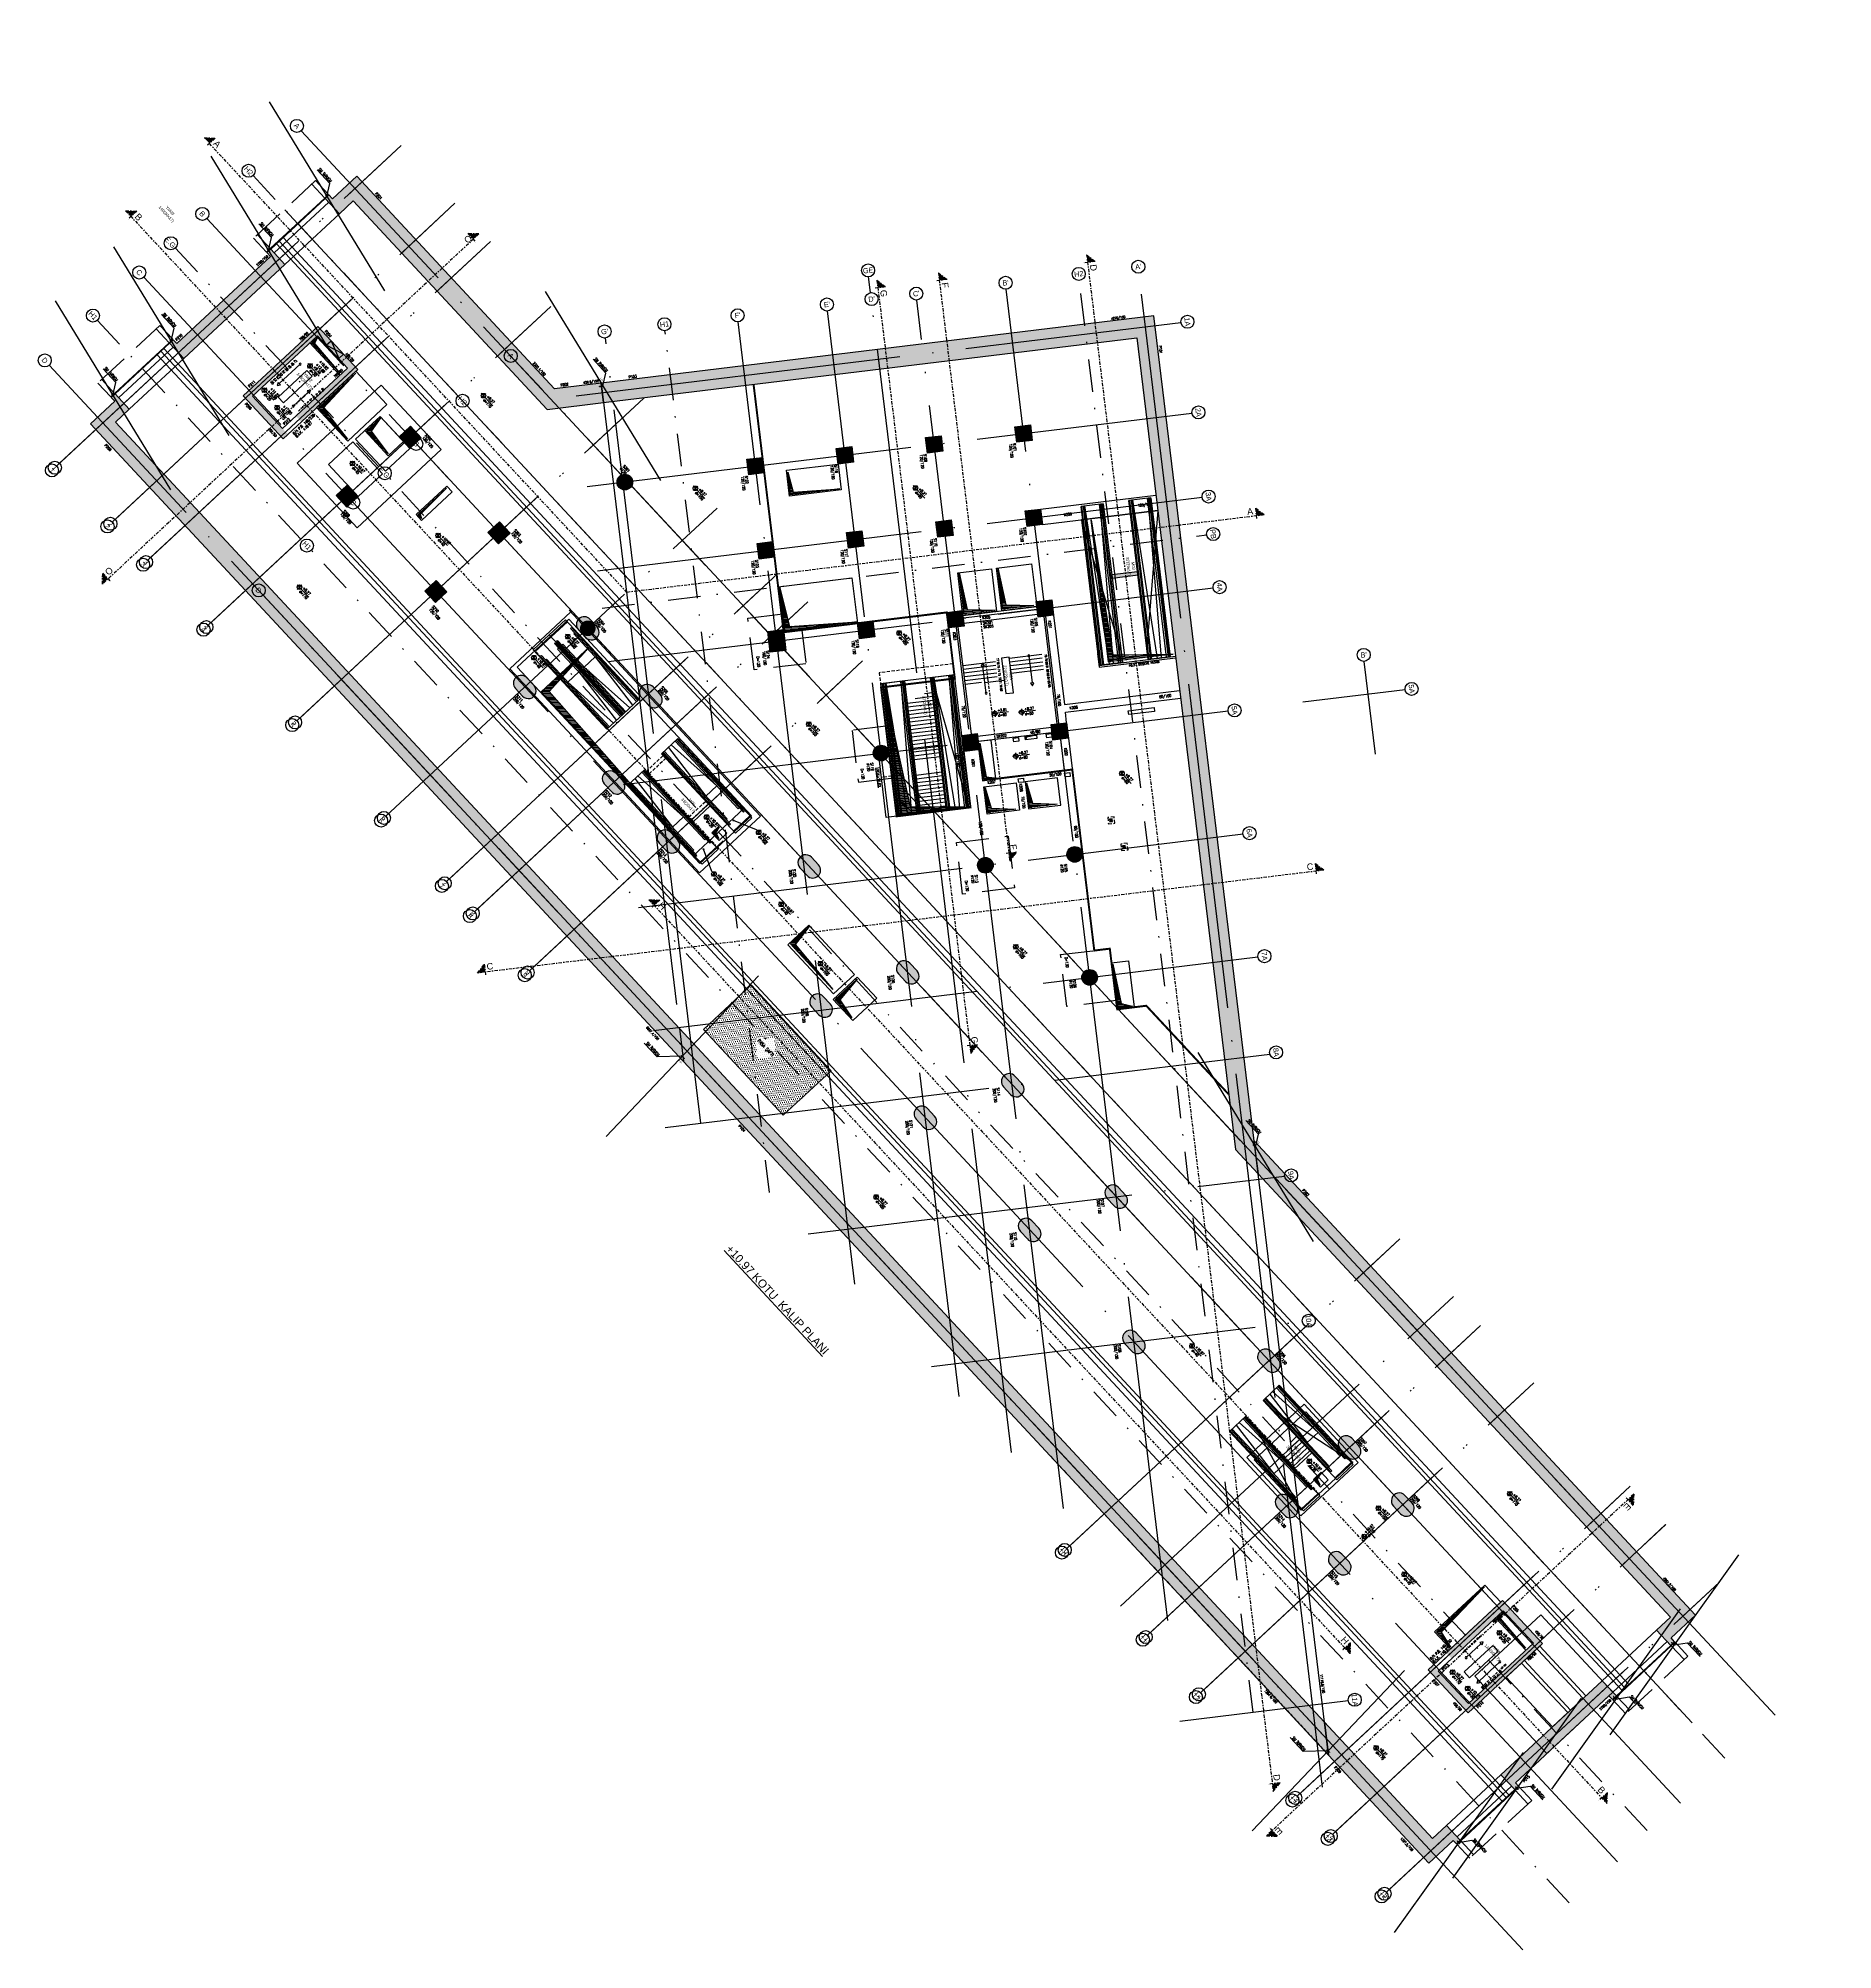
# Model space of a CAD drawing. Header units: millimetres. Extents: x 400392 to 401381, y 4543975 to 4544147.
# Drawn here: x 400391.6 to 400529.2, y 4543974.6 to 4544121.2 of the extents above; entities that cross this region are included whole.
import ezdxf
from ezdxf.enums import TextEntityAlignment as Align

# ---------------------------------------------------------------- set-up
doc = ezdxf.new("R2010")
doc.units = ezdxf.units.MM
for name, pattern in [('ACAD_ISO05W100', [33, 24, -3, 0, -3, 0, -3]), ('ACAD_ISO07W100', [3, 0, -3]), ('AKS', [3, 2.5, -0.25, 0, -0.25]), ('CENTER', [2, 1.25, -0.25, 0.25, -0.25]), ('CIZGI', [0.4, 0.25, -0.15]), ('CONTINU', [0]), ('DASHDOT2', [0.5, 0.25, -0.125, 0, -0.125]), ('HIDDEN', [0.375, 0.25, -0.125]), ('UUC-ST-KAL-I05-101-U-000$0$ACAD_ISO05W100', [33, 24, -3, 0, -3, 0, -3])]:
    doc.linetypes.add(name, pattern=pattern)
doc.layers.add('A-DETL', color=90, linetype='Continuous', lineweight=15)
for name, color, linetype in [('aks prota', 2, 'AKS'), ('bosluk prota', 2, 'Continuous'), ('bosluk tarama prota', 8, 'Continuous'), ('boşluk prota', 2, 'Continuous'), ('boşluk taraması prota', 252, 'Continuous'), ('caks prota', 4, 'Continuous'), ('iderzi_PROTA', 3, 'Continuous'), ('kesit prota', 1, 'Continuous'), ('kesit tarama prota', 252, 'Continuous'), ('kiriş boyutu prota', 6, 'Continuous'), ('kiriş prota', 6, 'Continuous'), ('kolon prota', 1, 'Continuous'), ('kolon tarama prota', 252, 'Continuous'), ('lkolon prota', 4, 'Continuous'), ('lperde prota', 4, 'Continuous'), ('merdiven prota', 2, 'Continuous'), ('metraj prota', 2, 'Continuous'), ('not prota', 2, 'Continuous'), ('not yazısı prota', 6, 'Continuous'), ('not çizgisi prota', 4, 'Continuous'), ('perde prota', 1, 'Continuous'), ('PRT-AL-TUNEL_EKSENI', 14, 'DASHDOT2'), ('PRT-MI-a_fit_drainage', 10, 'Continuous'), ('PRT-MI-ad_dim', 8, 'Continuous'), ('prt-s-taxis', 7, 'Continuous'), ('skesit prota', 7, 'Continuous'), ('st-s_kolon tarama', 252, 'Continuous'), ('st-s_level (kot)', 6, 'Continuous'), ('st-s_levelmark (kot işareti)', 4, 'Continuous'), ('st_s_not çizgisi', 4, 'CIZGI'), ('st_s_su tutucu', 2, 'Continuous'), ('st_s_ölçü', 4, 'Continuous'), ('taks prota', 7, 'Continuous'), ('temel prota', 6, 'Continuous'), ('tkesit prota', 7, 'Continuous'), ('tkolon prota', 6, 'Continuous'), ('tnot prota', 4, 'Continuous'), ('tperde prota', 6, 'Continuous'), ('tplan prota', 7, 'Continuous'), ('UUC-ST-KAL-I05-101-U-000$0$st_s_su tutucu', 2, 'Continuous')]:
    doc.layers.add(name, color=color, linetype=linetype)
doc.styles.add('AKS', font='romanstw.shx', dxfattribs={"height": 25})
doc.styles.add('Arial', font='Arial.ttf')
doc.styles.add('OLCU', font='romanstw.shx')
doc.styles.add('PRT-MI-a_Arial', font='Arial.ttf', dxfattribs={"height": 30})
doc.styles.add('TAKS', font='Arial Unicode.ttf')
doc.styles.add('text25_PROTA', font='Arial.ttf', dxfattribs={"height": 25})
doc.styles.add('TKIRIS', font='romanstw.shx')
doc.styles.add('tkolon', font='romanstw.shx')
doc.styles.add('TNOT', font='romanstw.shx', dxfattribs={"width": 0.8, "height": 250})
doc.styles.add('TSIMPLEX', font='romanstw.shx')
doc.dimstyles.new('1-50', dxfattribs={"dimtxt": 10, "dimasz": 4, "dimexe": 4, "dimexo": 8, "dimgap": 4, "dimtad": 1, "dimdec": 1, "dimrnd": 0.05, "dimzin": 9, "dimdsep": 46, "dimtxsty": 'OLCU', "dimblk1": 'OBLIQUE', "dimblk2": 'OBLIQUE', "dimsah": 1, "dimcen": 2, "dimdle": 4, "dimclrd": 4, "dimclre": 4, "dimclrt": 3, "dimadec": 1, "dimazin": 0, "dimtfac": 1, "dimtdec": 1, "dimtix": 1, "dimtmove": 2, "dimatfit": 3, "dimldrblk": 'OBLIQUE', "dimfxl": 1, "dimtvp": 1, "dimtolj": 1, "dimtzin": 1, "dimarcsym": 0})

# ---------------------------------------------------------------- blocks, each defined once
blk = doc.blocks.new('A$C5FA63770')
at = {"color": 253}
blk.add_lwpolyline([(-574, 269), (-574, 99)], dxfattribs=at)
at = {"layer": 'st_s_ölçü', "color": 252, "ltscale": 0.1}
blk.add_line((236, 99), (236, 269), dxfattribs=at)
for points in [[(-574, 99), (257, 99), (257, 269), (-574, 269)], [(-574, 261), (181, 261), (181, 252), (-574, 252)], [(-574, 241), (134, 241), (134, 252)], [(-574, 169), (-106, 126), (-106, 241), (-574, 199)], [(134, 269), (134, 261)], [(-574, 126), (134, 126), (134, 116)], [(-574, 106), (181, 106), (181, 116), (-574, 116)], [(134, 99), (134, 106)]]:
    blk.add_lwpolyline(points, dxfattribs=at)
blk = doc.blocks.new('Stair_Anotation')
at = {"color": 0, "style": 'PRT-MI-a_Arial'}
blk.add_attdef('M.ADI', text='', height=0.2, dxfattribs=at).set_placement((0, 0), align=Align.BOTTOM_CENTER)
blk.add_attdef('BAS.SAYI-(EN-RIHT)', text='', height=0.2, dxfattribs=at).set_placement((0, -0.08), align=Align.TOP_CENTER)
blk = doc.blocks.new('PLAN_KOT')
at = {"layer": 'st-s_levelmark (kot işareti)'}
h = blk.add_hatch(color=256, dxfattribs=at)
h.paths.add_polyline_path([(0, 18, 0.414214), (-18, 0), (0, 0)])
h.paths.add_polyline_path([(18, 0), (0, 0), (0, -18, 0.414214)])
for p, q in [((105, 0), (-25, 0)), ((0, 25), (0, -25))]:
    blk.add_line(p, q, dxfattribs=at)
blk.add_circle((0, 0), 17.5, dxfattribs=at)
at = {"layer": 'st-s_level (kot)', "color": 6, "style": 'OLCU', "width": 0.8}
for tag, p in [('KOT', (23, 10)), ('DÖŞEME_KALINLIĞI', (23, -28))]:
    blk.add_attdef(tag, p, '', height=20, dxfattribs=at)
blk = doc.blocks.new('*U19')
at = {"layer": 'metraj prota', "color": 4}
blk.add_lwpolyline([(-232, 0), (-210, 13), (-210, -13)], close=True, dxfattribs=at)
blk.add_lwpolyline([(0, 0), (-210, 0)], dxfattribs=at)
blk.add_circle((0, 0), 7.5, dxfattribs=at)
blk = doc.blocks.new('*U66')
at = {"layer": 'metraj prota', "color": 4}
blk.add_lwpolyline([(-232, 0), (-210, 13), (-210, -13)], close=True, dxfattribs=at)
blk.add_lwpolyline([(0, 0), (-210, 0)], dxfattribs=at)
blk.add_circle((0, 0), 7.5, dxfattribs=at)
blk = doc.blocks.new('_Oblique')
at = {"layer": 'st_s_ölçü', "lineweight": -2}
blk.add_line((-0.5, -0.5), (0.5, 0.5), dxfattribs=at)
blk = doc.blocks.new('*U67')
at = {"layer": 'metraj prota', "color": 4}
blk.add_lwpolyline([(-180, 0), (-158, 13), (-158, -13)], close=True, dxfattribs=at)
blk.add_lwpolyline([(0, 0), (-158, 0)], dxfattribs=at)
blk.add_circle((0, 0), 7.5, dxfattribs=at)
blk = doc.blocks.new('*U68')
at = {"layer": 'metraj prota', "color": 4}
blk.add_lwpolyline([(-240, 0), (-218, 13), (-218, -13)], close=True, dxfattribs=at)
blk.add_lwpolyline([(0, 0), (-218, 0)], dxfattribs=at)
blk.add_circle((0, 0), 7.5, dxfattribs=at)
blk = doc.blocks.new('*U69')
at = {"layer": 'metraj prota', "color": 4}
blk.add_lwpolyline([(-180, 0), (-158, 13), (-158, -13)], close=True, dxfattribs=at)
blk.add_lwpolyline([(0, 0), (-158, 0)], dxfattribs=at)
blk.add_circle((0, 0), 7.5, dxfattribs=at)
blk = doc.blocks.new('*U70')
at = {"layer": 'metraj prota', "color": 4}
blk.add_lwpolyline([(-240, 0), (-218, 13), (-218, -13)], close=True, dxfattribs=at)
blk.add_lwpolyline([(0, 0), (-218, 0)], dxfattribs=at)
blk.add_circle((0, 0), 7.5, dxfattribs=at)
blk = doc.blocks.new('A$C48E027B0')
at = {"color": 253}
blk.add_line((-2322, 34), (-2322, -136), dxfattribs=at)
blk.add_lwpolyline([(-1299, 34), (-1299, -136)], dxfattribs=at)
at = {"layer": 'st_s_ölçü', "color": 252, "ltscale": 0.1}
for points in [[(-2322, 34), (-1299, 34)], [(-1299, 26), (-2322, 26)], [(-2322, 16), (-1299, 16)], [(-1299, 6), (-2322, 6)], [(-2322, 6), (-1299, -36)], [(-1299, -66), (-2322, -107)], [(-1299, -109), (-2322, -109)], [(-2322, -119), (-1299, -119)], [(-1299, -129), (-2322, -129)], [(-1299, -136), (-2322, -136)]]:
    blk.add_lwpolyline(points, dxfattribs=at)
blk = doc.blocks.new('D')
at = {"layer": 'st_s_su tutucu', "linetype": 'CONTINU', "ltscale": 0.2}
for p, q in [((-39988, 52508), (-39993, 52508)), ((-39993, 52508), (-39993, 52507)), ((-39993, 52507), (-39991, 52506)), ((-39991, 52499), (-39992, 52499)), ((-39992, 52499), (-39992, 52498)), ((-39992, 52498), (-39991, 52498)), ((-39991, 52489), (-39992, 52489)), ((-39992, 52489), (-39992, 52488)), ((-39992, 52488), (-39991, 52488)), ((-39991, 52479), (-39992, 52479)), ((-39992, 52479), (-39992, 52478)), ((-39992, 52478), (-39991, 52478)), ((-39991, 52506), (-39991, 52499)), ((-39991, 52498), (-39991, 52489)), ((-39991, 52488), (-39991, 52479)), ((-39991, 52469), (-39991, 52478)), ((-39990, 52506), (-39988, 52507)), ((-39990, 52499), (-39990, 52506)), ((-39989, 52499), (-39990, 52499)), ((-39990, 52489), (-39990, 52498)), ((-39990, 52498), (-39989, 52498)), ((-39989, 52489), (-39990, 52489)), ((-39990, 52479), (-39990, 52488)), ((-39990, 52488), (-39989, 52488)), ((-39989, 52479), (-39990, 52479)), ((-39990, 52478), (-39989, 52478)), ((-39990, 52478), (-39990, 52469)), ((-39989, 52498), (-39989, 52499)), ((-39989, 52488), (-39989, 52489)), ((-39989, 52478), (-39989, 52479)), ((-39988, 52507), (-39988, 52508)), ((-39993, 52449), (-39991, 52450)), ((-39993, 52448), (-39993, 52449)), ((-39988, 52448), (-39993, 52448)), ((-39992, 52468), (-39992, 52469)), ((-39992, 52469), (-39991, 52469)), ((-39991, 52468), (-39992, 52468)), ((-39992, 52458), (-39992, 52459)), ((-39992, 52459), (-39991, 52459)), ((-39991, 52458), (-39992, 52458)), ((-39991, 52459), (-39991, 52468)), ((-39991, 52450), (-39991, 52458)), ((-39990, 52469), (-39989, 52469)), ((-39989, 52468), (-39990, 52468)), ((-39990, 52468), (-39990, 52459)), ((-39990, 52459), (-39989, 52459)), ((-39989, 52458), (-39990, 52458)), ((-39990, 52458), (-39990, 52450)), ((-39990, 52450), (-39988, 52449)), ((-39989, 52469), (-39989, 52468)), ((-39989, 52459), (-39989, 52458)), ((-39988, 52449), (-39988, 52448))]:
    blk.add_line(p, q, dxfattribs=at)
blk = doc.blocks.new('yürüyen mer 4')
at = {"color": 253}
blk.add_line((53984, 3429), (53984, 3599), dxfattribs=at)
blk.add_lwpolyline([(52756, 3429), (52756, 3599)], dxfattribs=at)
at = {"layer": 'st_s_ölçü', "color": 252, "ltscale": 0.1}
for points in [[(52756, 3599), (53984, 3599)], [(52756, 3592), (53984, 3592)], [(53984, 3582), (52756, 3582)], [(52756, 3572), (53984, 3572)], [(52756, 3529), (53984, 3570)], [(53984, 3454), (52756, 3499)], [(52756, 3457), (53984, 3457)], [(53984, 3446), (52756, 3446)], [(52756, 3437), (53984, 3437)], [(53984, 3429), (52756, 3429)]]:
    blk.add_lwpolyline(points, dxfattribs=at)
blk = doc.blocks.new('YER SUZGECI_20x20')
at = {"color": 2}
blk.add_lwpolyline([(-20, 0), (0, 0), (0, 20), (-20, 20)], close=True, dxfattribs=at)
for points in [[(0, 20), (-20, 0)], [(-20, 20), (0, 0)]]:
    blk.add_lwpolyline(points, dxfattribs=at)
blk.add_circle((-10, 10), 7, dxfattribs=at)

msp = doc.modelspace()

# ---------------------------------------------------------------- hatches: boundary and pattern name
at = {"layer": 'bosluk tarama prota'}
h = msp.add_hatch(dxfattribs=at)
h.set_pattern_fill('ANSI31', color=256, scale=0.5, angle=158.04168)
h.set_pattern_definition([(358.04168, (400466.66166, 4544039.96439), (0.00213577, 0.06246349), [])])
h.paths.add_polyline_path([(400443.341, 4544060.28), (400443.804, 4544060.713), (400443.548, 4544060.275), (400443.771, 4544059.82)])
h = msp.add_hatch(dxfattribs=at)
h.set_pattern_fill('ANSI31', color=256, scale=0.5, angle=158.04168)
h.set_pattern_definition([(358.04168, (400512.78085, 4543990.3759), (0.00213577, 0.06246349), [])])
h.paths.add_polyline_path([(400489.453, 4544010.699), (400489.916, 4544011.132), (400489.661, 4544010.694), (400489.883, 4544010.239)])
at = {"layer": 'boşluk taraması prota', "ltscale": 2}
h = msp.add_hatch(dxfattribs=at)
h.set_pattern_fill('ANSI31', color=256, scale=0.03, angle=-47.07601, style=0)
h.set_pattern_definition([(357.923994, (399633.15098, 4544331.93902), (0.003450451, 0.095187467), [])])
h.paths.add_polyline_path([(400412.993, 4544098.237), (400412.775, 4544097.776), (400414.721, 4544095.498), (400412.554, 4544097.828)])
h = msp.add_hatch(dxfattribs=at)
h.set_pattern_fill('ANSI31', color=256, scale=0.03, angle=-47.07601, style=0)
h.set_pattern_definition([(357.923994, (399633.67832, 4544326.96691), (0.003450451, 0.095187467), [])])
h.paths.add_polyline_path([(400415.937, 4544095.512), (400413.436, 4544092.823), (400415.316, 4544090.453), (400413.081, 4544092.856)])
h = msp.add_hatch(dxfattribs=at)
h.set_pattern_fill('ANSI31', color=256, scale=0.03, angle=-47.07601, style=0)
h.set_pattern_definition([(357.923994, (399637.36461, 4544325.20587), (0.003450451, 0.095187467), [])])
h.paths.add_polyline_path([(400417.866, 4544092.117), (400417.122, 4544091.062), (400418.419, 4544089.319), (400416.767, 4544091.095)])
h = msp.add_hatch(dxfattribs=at)
h.set_pattern_fill('ANSI31', color=256, scale=0.03, angle=-47.07601, style=0)
h.set_pattern_definition([(357.923994, (399678.144405, 4544261.64226), (0.003450451, 0.095187467), [])])
h.paths.add_polyline_path([(400449.07, 4544087.922), (400449.468, 4544086.381), (400453.055, 4544086.625), (400449.283, 4544086.167)])
h = msp.add_hatch(dxfattribs=at)
h.set_pattern_fill('ANSI31', color=256, scale=0.03, angle=-47.07601, style=0)
h.set_pattern_definition([(357.923994, (399201.67336, 4544774.25274), (0.003450451, 0.095187467), [])])
h.paths.add_polyline_path([(400422.905, 4544086.698), (400420.871, 4544084.671), (400420.981, 4544084.362), (400420.709, 4544084.655)])
h = msp.add_hatch(dxfattribs=at)
h.set_pattern_fill('ANSI31', color=256, scale=0.03, angle=-47.07601, style=0)
h.set_pattern_definition([(357.923994, (399689.16869, 4544258.52205), (0.003450451, 0.095187467), [])])
h.paths.add_polyline_path([(400473.988, 4544073.915), (400478.59, 4544073.964), (400473.654, 4544073.365), (400472.332, 4544084.248)])
h = msp.add_hatch(dxfattribs=at)
h.set_pattern_fill('ANSI31', color=256, scale=0.03, angle=-47.07601, style=0)
h.set_pattern_definition([(357.923994, (399678.09433, 4544262.20162), (0.003450451, 0.095187467), [])])
h.paths.add_polyline_path([(400462.806, 4544077.374), (400464.962, 4544077.338), (400462.58, 4544077.044), (400462.197, 4544080.196)])
h = msp.add_hatch(dxfattribs=at)
h.set_pattern_fill('ANSI31', color=256, scale=0.03, angle=-47.07601, style=0)
h.set_pattern_definition([(357.923994, (399681.06942, 4544262.56291), (0.003450451, 0.095187467), [])])
h.paths.add_polyline_path([(400465.781, 4544077.735), (400467.937, 4544077.699), (400465.555, 4544077.406), (400465.168, 4544080.589)])
h = msp.add_hatch(dxfattribs=at)
h.set_pattern_fill('ANSI31', color=256, scale=0.03, angle=-47.07601, style=0)
h.set_pattern_definition([(357.923994, (399678.36732, 4544262.16804), (0.003450451, 0.095187467), [])])
h.paths.add_polyline_path([(400449.189, 4544076.084), (400454.395, 4544076.428), (400448.835, 4544075.753), (400448.426, 4544079.128)])
h = msp.add_hatch(dxfattribs=at)
h.set_pattern_fill('ANSI31', color=256, scale=0.03, angle=-47.07601, style=0)
h.set_pattern_definition([(357.923994, (399650.76394, 4544305.19208), (0.003450451, 0.095187467), [])])
h.paths.add_polyline_path([(400433.893, 4544074.546), (400430.765, 4544071.09), (400442.29, 4544058.046), (400430.167, 4544071.081)])
h = msp.add_hatch(dxfattribs=at)
h.set_pattern_fill('ANSI31', color=256, scale=0.03, angle=-47.07601, style=0)
h.set_pattern_definition([(357.923994, (399673.1139, 4544246.80754), (0.003450451, 0.095187467), [])])
h.paths.add_polyline_path([(400458.441, 4544062.262), (400462.535, 4544062.25), (400457.599, 4544061.65), (400456.378, 4544071.601)])
h = msp.add_hatch(dxfattribs=at)
h.set_pattern_fill('ANSI31', color=256, scale=0.03, angle=-47.07601, style=0)
h.set_pattern_definition([(357.923994, (399679.63077, 4544249.549605), (0.003450451, 0.095187467), [])])
h.paths.add_polyline_path([(400464.279, 4544064.552), (400464.91, 4544064.489), (400464.116, 4544064.392), (400463.783, 4544067.132)])
h = msp.add_hatch(dxfattribs=at)
h.set_pattern_fill('ANSI31', color=256, scale=0.03, angle=-47.07601, style=0)
h.set_pattern_definition([(321.924, (400496.985135, 4544103.59335), (0.05874126, 0.07498015), [])])
h.paths.add_polyline_path([(400468.091, 4544067.741), (400467.375, 4544067.597), (400467.321, 4544067.446), (400467.297, 4544067.644)])
h = msp.add_hatch(dxfattribs=at)
h.set_pattern_fill('ANSI31', color=256, scale=0.03, angle=-47.07601, style=0)
h.set_pattern_definition([(357.923994, (399683.12042, 4544247.358045), (0.003450451, 0.095187467), [])])
h.paths.add_polyline_path([(400467.832, 4544062.53), (400469.988, 4544062.494), (400467.606, 4544062.201), (400467.377, 4544064.086)])
h = msp.add_hatch(dxfattribs=at)
h.set_pattern_fill('ANSI31', color=256, scale=0.03, angle=-47.07601, style=0)
h.set_pattern_definition([(357.923994, (399679.94376, 4544246.97228), (0.003450451, 0.095187467), [])])
h.paths.add_polyline_path([(400464.655, 4544062.145), (400466.811, 4544062.109), (400464.429, 4544061.815), (400464.2, 4544063.7)])
h = msp.add_hatch(dxfattribs=at)
h.set_pattern_fill('ANSI31', color=256, scale=0.03, angle=-47.07601, style=0)
h.set_pattern_definition([(357.923994, (399669.86946, 4544285.85074), (0.003450451, 0.095187467), [])])
h.paths.add_polyline_path([(400450.708, 4544053.075), (400449.627, 4544051.707), (400452.508, 4544048.261), (400449.272, 4544051.74)])
h = msp.add_hatch(dxfattribs=at)
h.set_pattern_fill('ANSI31', color=256, scale=0.03, angle=-47.07601, style=0)
h.set_pattern_definition([(357.923994, (399689.92185, 4544231.99927), (0.003450451, 0.095187467), [])])
h.paths.add_polyline_path([(400474.633, 4544047.172), (400475.5, 4544046.977), (400474.407, 4544046.842), (400473.999, 4544050.2)])
h = msp.add_hatch(dxfattribs=at)
h.set_pattern_fill('ANSI31', color=256, scale=0.03, angle=-47.07601, style=0)
h.set_pattern_definition([(357.923994, (399673.28816, 4544281.58752), (0.003450451, 0.095187467), [])])
h.paths.add_polyline_path([(400454.375, 4544049.043), (400453.046, 4544047.444), (400453.985, 4544046.085), (400452.691, 4544047.477)])
h = msp.add_hatch(dxfattribs=at)
h.set_pattern_fill('ANSI31', color=256, scale=0.03, angle=-47.07601, style=0)
h.set_pattern_definition([(357.923994, (399719.39481, 4544233.11378), (0.003450451, 0.095187467), [])])
h.paths.add_polyline_path([(400502.496, 4544002.442), (400499.153, 4543998.97), (400499.887, 4543997.831), (400498.798, 4543999.003)])
h = msp.add_hatch(dxfattribs=at)
h.set_pattern_fill('ANSI31', color=256, scale=0.03, angle=-47.07601, style=0)
h.set_pattern_definition([(357.923994, (399724.07, 4544234.18063), (0.003450451, 0.095187467), [])])
h.paths.add_polyline_path([(400503.96, 4544000.523), (400503.694, 4544000.018), (400505.64, 4543997.74), (400503.473, 4544000.07)])
at = {"layer": 'kesit tarama prota'}
h = msp.add_hatch(color=256, dxfattribs=at)
h.dxf.hatch_style = 1
h.paths.add_polyline_path([(400405.158, 4544113.523), (400404.31, 4544113.554), (400404.719, 4544113.115)])
h = msp.add_hatch(color=256, dxfattribs=at)
h.dxf.hatch_style = 1
h.paths.add_polyline_path([(400399.142, 4544107.928), (400398.294, 4544107.959), (400398.702, 4544107.519)])
h = msp.add_hatch(color=256, dxfattribs=at)
h.dxf.hatch_style = 1
h.paths.add_polyline_path([(400424.533, 4544106.206), (400425.381, 4544106.176), (400424.942, 4544105.767)])
h = msp.add_hatch(color=256, dxfattribs=at)
h.dxf.hatch_style = 1
h.paths.add_polyline_path([(400472.645, 4544104.067), (400471.977, 4544104.59), (400472.049, 4544103.995)])
h = msp.add_hatch(color=256, dxfattribs=at)
h.dxf.hatch_style = 1
h.paths.add_polyline_path([(400456.565, 4544102.114), (400455.897, 4544102.638), (400455.97, 4544102.042)])
h = msp.add_hatch(color=256, dxfattribs=at)
h.dxf.hatch_style = 1
h.paths.add_polyline_path([(400461.277, 4544102.687), (400460.609, 4544103.21), (400460.681, 4544102.614)])
h = msp.add_hatch(color=256, dxfattribs=at)
h.dxf.hatch_style = 1
h.paths.add_polyline_path([(400484.916, 4544085.154), (400485.584, 4544084.631), (400484.988, 4544084.559)])
h = msp.add_hatch(color=256, dxfattribs=at)
h.dxf.hatch_style = 1
h.paths.add_polyline_path([(400396.542, 4544080.173), (400396.511, 4544079.325), (400396.951, 4544079.734)])
h = msp.add_hatch(color=256, dxfattribs=at)
h.dxf.hatch_style = 1
h.paths.add_polyline_path([(400466.611, 4544058.766), (400466.087, 4544058.098), (400466.015, 4544058.694)])
h = msp.add_hatch(color=256, dxfattribs=at)
h.dxf.hatch_style = 1
h.paths.add_polyline_path([(400489.493, 4544057.914), (400490.161, 4544057.391), (400489.566, 4544057.319)])
h = msp.add_hatch(color=256, dxfattribs=at)
h.dxf.hatch_style = 1
h.paths.add_polyline_path([(400439.258, 4544055.106), (400438.41, 4544055.136), (400438.819, 4544054.697)])
h = msp.add_hatch(color=256, dxfattribs=at)
h.dxf.hatch_style = 1
h.paths.add_polyline_path([(400425.796, 4544050.179), (400425.273, 4544049.511), (400425.869, 4544049.583)])
h = msp.add_hatch(color=256, dxfattribs=at)
h.dxf.hatch_style = 1
h.paths.add_polyline_path([(400463.621, 4544044.015), (400463.098, 4544043.347), (400463.025, 4544043.942)])
h = msp.add_hatch(color=256, dxfattribs=at)
h.dxf.hatch_style = 1
h.paths.add_polyline_path([(400513.894, 4544008.696), (400513.925, 4544009.544), (400513.486, 4544009.136)])
h = msp.add_hatch(color=256, dxfattribs=at)
h.dxf.hatch_style = 1
h.paths.add_polyline_path([(400492.219, 4543998.161), (400492.188, 4543997.313), (400491.779, 4543997.753)])
h = msp.add_hatch(color=256, dxfattribs=at)
h.dxf.hatch_style = 1
h.paths.add_polyline_path([(400486.81, 4543987.426), (400486.286, 4543986.758), (400486.214, 4543987.354)])
h = msp.add_hatch(color=256, dxfattribs=at)
h.dxf.hatch_style = 1
h.paths.add_polyline_path([(400511.907, 4543986.68), (400511.876, 4543985.832), (400511.467, 4543986.271)])
h = msp.add_hatch(color=256, dxfattribs=at)
h.dxf.hatch_style = 1
h.paths.add_polyline_path([(400486.615, 4543983.325), (400485.767, 4543983.356), (400486.206, 4543983.764)])
at = {"layer": 'kolon tarama prota'}
h = msp.add_hatch(color=256, dxfattribs=at)
h.dxf.hatch_style = 1
h.paths.add_polyline_path([(400414.682, 4544107.728), (400415.743, 4544108.715), (400430.611, 4544092.73), (400434.924, 4544093.254), (400434.743, 4544094.743), (400431.188, 4544094.311), (400416.025, 4544110.616), (400414.157, 4544108.879), (400413.885, 4544109.172), (400413.592, 4544108.899)])
h = msp.add_hatch(color=256, dxfattribs=at)
h.dxf.hatch_style = 1
h.paths.add_polyline_path([(400410.508, 4544103.846), (400409.418, 4544105.018), (400409.125, 4544104.745), (400409.398, 4544104.452), (400402.221, 4544097.778), (400401.949, 4544098.071), (400401.656, 4544097.799), (400402.746, 4544096.627)])
h = msp.add_hatch(color=256, dxfattribs=at)
h.dxf.hatch_style = 1
h.paths.add_polyline_path([(400485.118, 4544034.122), (400477.132, 4544099.89), (400434.743, 4544094.743), (400434.924, 4544093.254), (400475.823, 4544098.22), (400483.38, 4544035.99)])
h = msp.add_hatch(color=256, dxfattribs=at)
h.dxf.hatch_style = 1
h.paths.add_polyline_path([(400416.089, 4544095.79), (400413.024, 4544099.085), (400407.312, 4544093.773), (400410.377, 4544090.478), (400410.743, 4544090.818), (400410.334, 4544091.258), (400408.019, 4544093.747), (400412.998, 4544098.378), (400415.314, 4544095.889), (400411.36, 4544092.211), (400411.768, 4544091.772)])
h = msp.add_hatch(color=256, dxfattribs=at)
h.dxf.hatch_style = 1
h.paths.add_polyline_path([(400416.089, 4544095.79), (400413.024, 4544099.085), (400407.312, 4544093.773), (400410.377, 4544090.478), (400410.743, 4544090.818), (400408.019, 4544093.747), (400412.998, 4544098.378), (400415.314, 4544095.889), (400411.36, 4544092.211), (400411.768, 4544091.772)])
h = msp.add_hatch(color=256, dxfattribs=at)
h.dxf.hatch_style = 1
h.paths.add_polyline_path([(400441.059, 4544042.73), (400395.595, 4544091.615), (400397.462, 4544093.352), (400397.189, 4544093.644), (400397.482, 4544093.917), (400398.572, 4544092.745), (400397.51, 4544091.758), (400440.752, 4544045.263)])
h = msp.add_hatch(color=256, dxfattribs=at)
h.dxf.hatch_style = 1
h.paths.add_polyline_path([(400420.141, 4544091.433), (400420.958, 4544090.554), (400420.079, 4544089.737), (400419.262, 4544090.616)])
h = msp.add_hatch(color=256, dxfattribs=at)
h.dxf.hatch_style = 1
h.paths.add_polyline_path([(400460.82, 4544090.707), (400460.964, 4544089.516), (400459.773, 4544089.371), (400459.628, 4544090.562)])
h = msp.add_hatch(color=256, dxfattribs=at)
h.dxf.hatch_style = 1
h.paths.add_polyline_path([(400467.669, 4544091.539), (400467.814, 4544090.347), (400466.623, 4544090.203), (400466.478, 4544091.394)])
h = msp.add_hatch(color=256, dxfattribs=at)
h.dxf.hatch_style = 1
h.paths.add_polyline_path([(400447.12, 4544089.043), (400447.265, 4544087.852), (400446.074, 4544087.707), (400445.929, 4544088.899)])
h = msp.add_hatch(color=256, dxfattribs=at)
h.dxf.hatch_style = 1
h.paths.add_polyline_path([(400453.97, 4544089.875), (400454.115, 4544088.684), (400452.923, 4544088.539), (400452.779, 4544089.73)])
h = msp.add_hatch(color=256, dxfattribs=at)
h.dxf.hatch_style = 1
edge = h.paths.add_edge_path()
edge.add_arc((400436.57, 4544087.157), 0.6, -47.07601, 312.92399)
h = msp.add_hatch(color=256, dxfattribs=at)
h.dxf.hatch_style = 1
h.paths.add_polyline_path([(400415.308, 4544086.938), (400416.125, 4544086.059), (400415.246, 4544085.242), (400414.429, 4544086.121)])
h = msp.add_hatch(color=256, dxfattribs=at)
h.dxf.hatch_style = 1
h.paths.add_polyline_path([(400468.453, 4544085.086), (400468.598, 4544083.895), (400467.406, 4544083.75), (400467.262, 4544084.941)])
h = msp.add_hatch(color=256, dxfattribs=at)
h.dxf.hatch_style = 1
h.paths.add_polyline_path([(400426.951, 4544084.11), (400427.768, 4544083.231), (400426.889, 4544082.414), (400426.072, 4544083.293)])
h = msp.add_hatch(color=256, dxfattribs=at)
h.dxf.hatch_style = 1
h.paths.add_polyline_path([(400454.754, 4544083.422), (400454.898, 4544082.231), (400453.707, 4544082.087), (400453.562, 4544083.278)])
h = msp.add_hatch(color=256, dxfattribs=at)
h.dxf.hatch_style = 1
h.paths.add_polyline_path([(400461.603, 4544084.254), (400461.748, 4544083.063), (400460.557, 4544082.918), (400460.412, 4544084.11)])
h = msp.add_hatch(color=256, dxfattribs=at)
h.dxf.hatch_style = 1
h.paths.add_polyline_path([(400447.904, 4544082.591), (400448.049, 4544081.399), (400446.857, 4544081.255), (400446.713, 4544082.446)])
h = msp.add_hatch(color=256, dxfattribs=at)
h.dxf.hatch_style = 1
h.paths.add_polyline_path([(400475.92, 4544080.008), (400475.883, 4544080.306), (400473.898, 4544080.065), (400473.934, 4544079.767)])
h = msp.add_hatch(color=256, dxfattribs=at)
h.dxf.hatch_style = 1
h.paths.add_polyline_path([(400422.114, 4544079.612), (400422.931, 4544078.733), (400422.052, 4544077.916), (400421.235, 4544078.794)])
h = msp.add_hatch(color=256, dxfattribs=at)
h.dxf.hatch_style = 1
h.paths.add_polyline_path([(400462.447, 4544077.305), (400462.592, 4544076.114), (400461.401, 4544075.969), (400461.256, 4544077.161)])
h = msp.add_hatch(color=256, dxfattribs=at)
h.dxf.hatch_style = 1
h.paths.add_polyline_path([(400469.297, 4544078.137), (400469.441, 4544076.946), (400468.25, 4544076.801), (400468.106, 4544077.992)])
h = msp.add_hatch(color=256, dxfattribs=at)
h.dxf.hatch_style = 1
edge = h.paths.add_edge_path()
edge.add_arc((400433.458, 4544076.233), 0.6, 42.92399, 222.92399)
edge.add_line((400433.019, 4544075.824), (400433.564, 4544075.238))
edge.add_arc((400434.003, 4544075.647), 0.6, 222.92399, 402.92399)
edge.add_line((400434.442, 4544076.055), (400433.897, 4544076.641))
h = msp.add_hatch(color=256, dxfattribs=at)
h.dxf.hatch_style = 1
edge = h.paths.add_edge_path()
edge.add_arc((400433.73, 4544075.94), 0.6, -47.07601, 312.92399)
h = msp.add_hatch(color=256, dxfattribs=at)
h.dxf.hatch_style = 1
h.paths.add_polyline_path([(400448.724, 4544075.84), (400448.917, 4544074.252), (400447.725, 4544074.107), (400447.532, 4544075.696)])
h = msp.add_hatch(color=256, dxfattribs=at)
h.dxf.hatch_style = 1
h.paths.add_polyline_path([(400455.597, 4544076.474), (400455.742, 4544075.282), (400454.551, 4544075.138), (400454.406, 4544076.329)])
h = msp.add_hatch(color=256, dxfattribs=at)
h.dxf.hatch_style = 1
edge = h.paths.add_edge_path()
edge.add_arc((400428.625, 4544071.738), 0.6, 42.92399, 222.92399)
edge.add_line((400428.186, 4544071.329), (400428.731, 4544070.743))
edge.add_arc((400429.17, 4544071.152), 0.6, 222.92399, 402.92399)
edge.add_line((400429.609, 4544071.561), (400429.064, 4544072.146))
h = msp.add_hatch(color=256, dxfattribs=at)
h.dxf.hatch_style = 1
edge = h.paths.add_edge_path()
edge.add_arc((400438.291, 4544071.036), 0.6, 42.92399, 222.92399)
edge.add_line((400437.851, 4544070.628), (400438.396, 4544070.042))
edge.add_arc((400438.836, 4544070.45), 0.6, 222.92399, 402.92399)
edge.add_line((400439.275, 4544070.859), (400438.73, 4544071.445))
h = msp.add_hatch(color=256, dxfattribs=at)
h.dxf.hatch_style = 1
h.paths.add_polyline_path([(400470.442, 4544068.706), (400470.587, 4544067.515), (400469.395, 4544067.371), (400469.251, 4544068.562)])
h = msp.add_hatch(color=256, dxfattribs=at)
h.dxf.hatch_style = 1
edge = h.paths.add_edge_path()
edge.add_arc((400456.219, 4544066.375), 0.6, -47.07601, 312.92399)
h = msp.add_hatch(color=256, dxfattribs=at)
h.dxf.hatch_style = 1
h.paths.add_polyline_path([(400463.592, 4544067.875), (400463.737, 4544066.683), (400462.546, 4544066.539), (400462.401, 4544067.73)])
h = msp.add_hatch(color=256, dxfattribs=at)
h.dxf.hatch_style = 1
edge = h.paths.add_edge_path()
edge.add_arc((400435.435, 4544064.415), 0.6, 42.92399, 222.92399)
edge.add_line((400434.996, 4544064.007), (400435.541, 4544063.421))
edge.add_arc((400435.98, 4544063.829), 0.6, 222.92399, 402.92399)
edge.add_line((400436.42, 4544064.238), (400435.875, 4544064.824))
h = msp.add_hatch(color=256, dxfattribs=at)
h.dxf.hatch_style = 1
edge = h.paths.add_edge_path()
edge.add_arc((400439.645, 4544059.889), 0.6, 42.92399, 222.92399)
edge.add_line((400439.206, 4544059.48), (400439.751, 4544058.894))
edge.add_arc((400440.19, 4544059.303), 0.6, 222.92399, 402.92399)
edge.add_line((400440.629, 4544059.711), (400440.085, 4544060.297))
h = msp.add_hatch(color=256, dxfattribs=at)
h.dxf.hatch_style = 1
edge = h.paths.add_edge_path()
edge.add_arc((400450.437, 4544057.977), 0.6, 42.92399, 222.92399)
edge.add_line((400449.997, 4544057.568), (400450.542, 4544056.982))
edge.add_arc((400450.981, 4544057.391), 0.6, 222.92399, 402.92399)
edge.add_line((400451.421, 4544057.8), (400450.876, 4544058.385))
h = msp.add_hatch(color=256, dxfattribs=at)
h.dxf.hatch_style = 1
edge = h.paths.add_edge_path()
edge.add_arc((400464.214, 4544057.777), 0.6, -47.07601, 312.92399)
h = msp.add_hatch(color=256, dxfattribs=at)
h.dxf.hatch_style = 1
edge = h.paths.add_edge_path()
edge.add_arc((400471.064, 4544058.608), 0.6, -47.07601, 312.92399)
h = msp.add_hatch(color=256, dxfattribs=at)
h.dxf.hatch_style = 1
edge = h.paths.add_edge_path()
edge.add_arc((400457.988, 4544049.857), 0.6, 42.92399, 222.92399)
edge.add_line((400457.549, 4544049.448), (400458.094, 4544048.862))
edge.add_arc((400458.533, 4544049.271), 0.6, 222.92399, 402.92399)
edge.add_line((400458.973, 4544049.68), (400458.428, 4544050.265))
h = msp.add_hatch(color=256, dxfattribs=at)
h.dxf.hatch_style = 1
edge = h.paths.add_edge_path()
edge.add_arc((400472.209, 4544049.177), 0.6, -47.07601, 312.92399)
h = msp.add_hatch(color=256, dxfattribs=at)
h.dxf.hatch_style = 1
edge = h.paths.add_edge_path()
edge.add_arc((400451.348, 4544047.306), 0.6, 42.92399, 222.92399)
edge.add_line((400450.908, 4544046.897), (400451.453, 4544046.312))
edge.add_arc((400451.892, 4544046.72), 0.6, 222.92399, 402.92399)
edge.add_line((400452.332, 4544047.129), (400451.787, 4544047.715))
h = msp.add_hatch(color=256, dxfattribs=at)
h.dxf.hatch_style = 1
h.paths.add_polyline_path([(400490.225, 4543992.068), (400440.752, 4544045.263), (400441.059, 4544042.73), (400490.533, 4543989.535)])
h = msp.add_hatch(color=256, dxfattribs=at)
h.dxf.hatch_style = 1
edge = h.paths.add_edge_path()
edge.add_arc((400466.041, 4544041.199), 0.6, 42.92399, 222.92399)
edge.add_line((400465.601, 4544040.79), (400466.146, 4544040.204))
edge.add_arc((400466.586, 4544040.613), 0.6, 222.92399, 402.92399)
edge.add_line((400467.025, 4544041.022), (400466.48, 4544041.607))
h = msp.add_hatch(color=256, dxfattribs=at)
h.dxf.hatch_style = 1
edge = h.paths.add_edge_path()
edge.add_arc((400459.342, 4544038.71), 0.6, 42.92399, 222.92399)
edge.add_line((400458.903, 4544038.301), (400459.448, 4544037.716))
edge.add_arc((400459.887, 4544038.124), 0.6, 222.92399, 402.92399)
edge.add_line((400460.326, 4544038.533), (400459.781, 4544039.119))
h = msp.add_hatch(color=256, dxfattribs=at)
h.dxf.hatch_style = 1
h.paths.add_polyline_path([(400515.678, 4543999.134), (400516.768, 4543997.962), (400517.061, 4543998.235), (400516.788, 4543998.528), (400518.655, 4544000.264), (400484.81, 4544036.658), (400485.118, 4544034.122), (400516.74, 4544000.122)])
h = msp.add_hatch(color=256, dxfattribs=at)
h.dxf.hatch_style = 1
edge = h.paths.add_edge_path()
edge.add_arc((400473.979, 4544032.664), 0.6, 42.92399, 222.92399)
edge.add_line((400473.539, 4544032.255), (400474.084, 4544031.669))
edge.add_arc((400474.524, 4544032.078), 0.6, 222.92399, 402.92399)
edge.add_line((400474.963, 4544032.486), (400474.418, 4544033.072))
h = msp.add_hatch(color=256, dxfattribs=at)
h.dxf.hatch_style = 1
edge = h.paths.add_edge_path()
edge.add_arc((400467.337, 4544030.114), 0.6, 42.92399, 222.92399)
edge.add_line((400466.897, 4544029.705), (400467.442, 4544029.12))
edge.add_arc((400467.882, 4544029.528), 0.6, 222.92399, 402.92399)
edge.add_line((400468.321, 4544029.937), (400467.776, 4544030.523))
h = msp.add_hatch(color=256, dxfattribs=at)
h.dxf.hatch_style = 1
edge = h.paths.add_edge_path()
edge.add_arc((400475.334, 4544021.516), 0.6, 42.92399, 222.92399)
edge.add_line((400474.894, 4544021.107), (400475.439, 4544020.521))
edge.add_arc((400475.878, 4544020.93), 0.6, 222.92399, 402.92399)
edge.add_line((400476.318, 4544021.338), (400475.773, 4544021.924))
h = msp.add_hatch(color=256, dxfattribs=at)
h.dxf.hatch_style = 1
edge = h.paths.add_edge_path()
edge.add_arc((400485.683, 4544020.079), 0.6, 42.92399, 222.92399)
edge.add_line((400485.243, 4544019.671), (400485.788, 4544019.085))
edge.add_arc((400486.227, 4544019.494), 0.6, 222.92399, 402.92399)
edge.add_line((400486.667, 4544019.902), (400486.122, 4544020.488))
h = msp.add_hatch(color=256, dxfattribs=at)
h.dxf.hatch_style = 1
edge = h.paths.add_edge_path()
edge.add_arc((400491.866, 4544013.43), 0.6, 42.92399, 222.92399)
edge.add_line((400491.427, 4544013.022), (400491.972, 4544012.436))
edge.add_arc((400492.411, 4544012.845), 0.6, 222.92399, 402.92399)
edge.add_line((400492.851, 4544013.253), (400492.306, 4544013.839))
h = msp.add_hatch(color=256, dxfattribs=at)
h.dxf.hatch_style = 1
edge = h.paths.add_edge_path()
edge.add_arc((400487.033, 4544008.936), 0.6, 42.92399, 222.92399)
edge.add_line((400486.594, 4544008.527), (400487.139, 4544007.941))
edge.add_arc((400487.578, 4544008.35), 0.6, 222.92399, 402.92399)
edge.add_line((400488.018, 4544008.758), (400487.473, 4544009.344))
h = msp.add_hatch(color=256, dxfattribs=at)
h.dxf.hatch_style = 1
edge = h.paths.add_edge_path()
edge.add_arc((400495.946, 4544009.044), 0.6, 42.92399, 222.92399)
edge.add_line((400495.506, 4544008.636), (400496.051, 4544008.05))
edge.add_arc((400496.491, 4544008.458), 0.6, 222.92399, 402.92399)
edge.add_line((400496.93, 4544008.867), (400496.385, 4544009.453))
h = msp.add_hatch(color=256, dxfattribs=at)
h.dxf.hatch_style = 1
edge = h.paths.add_edge_path()
edge.add_arc((400491.113, 4544004.549), 0.6, 42.92399, 222.92399)
edge.add_line((400490.673, 4544004.141), (400491.218, 4544003.555))
edge.add_arc((400491.658, 4544003.964), 0.6, 222.92399, 402.92399)
edge.add_line((400492.097, 4544004.372), (400491.552, 4544004.958))
h = msp.add_hatch(color=256, dxfattribs=at)
h.dxf.hatch_style = 1
h.paths.add_polyline_path([(400506.939, 4543998.105), (400503.875, 4544001.4), (400499.555, 4543997.382), (400499.963, 4543996.942), (400503.917, 4544000.62), (400506.233, 4543998.13), (400501.253, 4543993.499), (400498.529, 4543996.428), (400498.163, 4543996.088), (400501.228, 4543992.792)])
h = msp.add_hatch(color=256, dxfattribs=at)
h.dxf.hatch_style = 1
h.paths.add_polyline_path([(400506.939, 4543998.105), (400503.875, 4544001.4), (400499.555, 4543997.382), (400499.963, 4543996.942), (400503.917, 4544000.62), (400506.233, 4543998.13), (400501.253, 4543993.499), (400498.529, 4543996.428), (400498.163, 4543996.088), (400501.228, 4543992.792)])
h = msp.add_hatch(color=256, dxfattribs=at)
h.dxf.hatch_style = 1
h.paths.add_polyline_path([(400512.028, 4543994.101), (400512.301, 4543993.808), (400512.594, 4543994.081), (400511.504, 4543995.252), (400503.742, 4543988.033), (400504.798, 4543986.898), (400505.091, 4543987.171), (400504.852, 4543987.427)])
h = msp.add_hatch(color=256, dxfattribs=at)
h.dxf.hatch_style = 1
h.paths.add_polyline_path([(400490.533, 4543989.535), (400498.225, 4543981.264), (400500.093, 4543983), (400500.331, 4543982.744), (400500.624, 4543983.016), (400499.568, 4543984.151), (400498.507, 4543983.164), (400490.225, 4543992.068)])
at = {"layer": 'st-s_kolon tarama', "ltscale": 0.001}
h = msp.add_hatch(dxfattribs=at)
h.set_pattern_fill('DOTS', color=253, scale=0.1, angle=6.93183)
h.set_pattern_definition([(6.931826, (399405.9816, 4544554.57545), (0.059635531, 0.167169213), [0, -0.158749973])])
h.paths.add_polyline_path([(400452.383, 4544042.008), (400446.254, 4544048.598), (400442.593, 4544045.193), (400448.722, 4544038.602)])

# ---------------------------------------------------------------- linework, layer by layer
at = {"layer": 'A-DETL', "color": 1, "lineweight": 5}
msp.add_lwpolyline([(400410.498, 4544108.041), (400518.406, 4543992.016)], dxfattribs=at)
at = {"layer": 'aks prota', "ltscale": 10}
for p, q in [((400524.76, 4543992.599), (400411.764, 4544114.095)), ((400524.76, 4543992.599), (400411.764, 4544114.095)), ((400393.013, 4544088.395), (400419.426, 4544112.96)), ((400393.232, 4544088.598), (400419.426, 4544112.96)), ((400397.27, 4544084.092), (400423.547, 4544108.53)), ((400397.489, 4544084.295), (400423.547, 4544108.53)), ((400517.511, 4543985.857), (400404.515, 4544107.353)), ((400517.511, 4543985.857), (400404.515, 4544107.353)), ((400399.994, 4544081.163), (400426.271, 4544105.601)), ((400400.213, 4544081.366), (400426.271, 4544105.601)), ((400512.678, 4543981.362), (400399.682, 4544102.858)), ((400512.678, 4543981.362), (400399.682, 4544102.858)), ((400455.407, 4544101.679), (400455.26, 4544102.889)), ((400455.407, 4544101.679), (400455.26, 4544102.889)), ((400455.407, 4544101.679), (400455.26, 4544102.889)), ((400490.074, 4543987.091), (400475.978, 4544103.171)), ((400490.074, 4543987.091), (400475.978, 4544103.171)), ((400404.625, 4544076.183), (400430.902, 4544100.622)), ((400404.844, 4544076.387), (400430.902, 4544100.622)), ((400466.206, 4544012.755), (400455.528, 4544100.688)), ((400466.206, 4544012.755), (400455.528, 4544100.688)), ((400466.206, 4544012.755), (400455.528, 4544100.688)), ((400470.204, 4544008.457), (400458.953, 4544101.104)), ((400470.204, 4544008.457), (400458.953, 4544101.104)), ((400478.198, 4543999.861), (400465.802, 4544101.936)), ((400478.198, 4543999.861), (400465.802, 4544101.936)), ((400478.198, 4543999.861), (400465.802, 4544101.936)), ((400432.848, 4544093.757), (400479.207, 4544099.387)), ((400432.848, 4544093.757), (400479.207, 4544099.387)), ((400432.848, 4544093.757), (400479.207, 4544099.387)), ((400454.214, 4544025.649), (400445.253, 4544099.44)), ((400454.214, 4544025.649), (400445.253, 4544099.44)), ((400454.214, 4544025.649), (400445.253, 4544099.44)), ((400462.209, 4544017.053), (400452.103, 4544100.272)), ((400462.209, 4544017.053), (400452.103, 4544100.272)), ((400442.389, 4544038.001), (400435.078, 4544098.205)), ((400442.389, 4544038.001), (400435.078, 4544098.205)), ((400442.389, 4544038.001), (400435.078, 4544098.205)), ((400512.214, 4544006.089), (400428.167, 4544096.459)), ((400505.428, 4543974.62), (400392.433, 4544096.116)), ((400505.428, 4543974.62), (400392.433, 4544096.116)), ((400411.435, 4544068.861), (400438.034, 4544093.599)), ((400411.654, 4544069.064), (400438.034, 4544093.599)), ((400433.692, 4544086.808), (400480.051, 4544092.438)), ((400433.692, 4544086.808), (400480.051, 4544092.438)), ((400433.692, 4544086.808), (400480.051, 4544092.438)), ((400504.965, 4543999.347), (400420.917, 4544089.717)), ((400434.475, 4544080.356), (400480.835, 4544085.985)), ((400434.475, 4544080.356), (400480.835, 4544085.985)), ((400434.475, 4544080.356), (400480.835, 4544085.985)), ((400418.246, 4544061.538), (400443.644, 4544085.159)), ((400422.904, 4544056.529), (400448.302, 4544080.15)), ((400423.123, 4544056.733), (400448.302, 4544080.15)), ((400435.319, 4544073.407), (400481.679, 4544079.036)), ((400435.319, 4544073.407), (400481.679, 4544079.036)), ((400435.319, 4544073.407), (400481.679, 4544079.036)), ((400492.882, 4543988.11), (400408.835, 4544078.48)), ((400425.065, 4544054.224), (400450.597, 4544077.97)), ((400425.284, 4544054.428), (400450.597, 4544077.97)), ((400429.264, 4544049.69), (400454.797, 4544073.436)), ((400429.483, 4544049.894), (400454.797, 4544073.436)), ((400494.122, 4544066.294), (400493.258, 4544073.408)), ((400488.552, 4544070.301), (400496.401, 4544071.254)), ((400436.465, 4544063.976), (400482.824, 4544069.606)), ((400436.465, 4544063.976), (400482.824, 4544069.606)), ((400436.465, 4544063.976), (400482.824, 4544069.606)), ((400437.61, 4544054.546), (400483.969, 4544060.176)), ((400437.61, 4544054.546), (400483.969, 4544060.176)), ((400438.755, 4544045.114), (400485.114, 4544050.744)), ((400438.755, 4544045.114), (400485.114, 4544050.744)), ((400438.755, 4544045.114), (400485.114, 4544050.744)), ((400439.659, 4544037.669), (400486.019, 4544043.299)), ((400439.659, 4544037.669), (400486.019, 4544043.299)), ((400439.659, 4544037.669), (400486.019, 4544043.299)), ((400450.63, 4544029.502), (400487.155, 4544033.938)), ((400450.63, 4544029.502), (400487.155, 4544033.938)), ((400450.63, 4544029.502), (400487.155, 4544033.938)), ((400470.47, 4544005.385), (400496.003, 4544029.131)), ((400470.689, 4544005.588), (400496.003, 4544029.131)), ((400474.577, 4544000.969), (400500.109, 4544024.715)), ((400460.084, 4544019.338), (400488.509, 4544022.79)), ((400460.084, 4544019.338), (400488.509, 4544022.79)), ((400460.084, 4544019.338), (400488.509, 4544022.79)), ((400476.654, 4543998.736), (400502.186, 4544022.482)), ((400476.873, 4543998.939), (400502.186, 4544022.482)), ((400480.723, 4543994.34), (400506.266, 4544018.096)), ((400480.952, 4543994.553), (400506.266, 4544018.096)), ((400488.119, 4543986.408), (400513.655, 4544010.158)), ((400488.338, 4543986.612), (400513.655, 4544010.158)), ((400490.834, 4543983.468), (400516.371, 4544007.217)), ((400491.064, 4543983.681), (400516.381, 4544007.227)), ((400494.963, 4543979.049), (400520.499, 4544002.799)), ((400495.182, 4543979.253), (400520.499, 4544002.799)), ((400479.134, 4543992.156), (400492.039, 4543993.723))]:
    msp.add_line(p, q, dxfattribs=at)
at = {"layer": 'bosluk prota'}
for points in [[(400443.341, 4544060.28), (400443.804, 4544060.713), (400443.548, 4544060.275), (400443.771, 4544059.82)], [(400489.453, 4544010.699), (400489.916, 4544011.132), (400489.661, 4544010.694), (400489.883, 4544010.239)]]:
    msp.add_lwpolyline(points, close=True, dxfattribs=at)
at = {"layer": 'boşluk prota', "ltscale": 0.05}
for points in [[(400412.993, 4544098.237), (400412.775, 4544097.776), (400414.721, 4544095.498), (400412.554, 4544097.828)], [(400415.937, 4544095.512), (400413.436, 4544092.823), (400415.316, 4544090.453), (400413.081, 4544092.856)], [(400417.866, 4544092.117), (400417.122, 4544091.062), (400418.419, 4544089.319), (400416.767, 4544091.095)], [(400449.07, 4544087.922), (400449.468, 4544086.381), (400453.055, 4544086.625), (400449.283, 4544086.167)], [(400422.905, 4544086.698), (400420.871, 4544084.671), (400420.981, 4544084.362), (400420.709, 4544084.655)], [(400473.988, 4544073.915), (400478.617, 4544073.968), (400473.654, 4544073.365), (400472.332, 4544084.248)], [(400462.806, 4544077.374), (400464.962, 4544077.338), (400462.58, 4544077.044), (400462.197, 4544080.196)], [(400465.781, 4544077.735), (400467.937, 4544077.699), (400465.555, 4544077.406), (400465.168, 4544080.589)], [(400449.189, 4544076.084), (400454.395, 4544076.428), (400448.835, 4544075.753), (400448.426, 4544079.128)], [(400433.893, 4544074.546), (400430.765, 4544071.09), (400442.279, 4544058.058), (400430.167, 4544071.081)], [(400458.442, 4544062.262), (400462.563, 4544062.253), (400457.599, 4544061.65), (400456.378, 4544071.601)], [(400464.279, 4544064.552), (400464.91, 4544064.489), (400464.116, 4544064.392), (400463.783, 4544067.132)], [(400468.091, 4544067.741), (400467.375, 4544067.597), (400467.321, 4544067.446), (400467.297, 4544067.644)], [(400467.832, 4544062.53), (400469.719, 4544062.461), (400467.606, 4544062.201), (400467.377, 4544064.086)], [(400464.655, 4544062.145), (400466.542, 4544062.076), (400464.429, 4544061.815), (400464.2, 4544063.7)], [(400450.708, 4544053.075), (400449.627, 4544051.707), (400452.508, 4544048.261), (400449.272, 4544051.74)], [(400474.633, 4544047.172), (400475.5, 4544046.977), (400474.407, 4544046.842), (400473.999, 4544050.2)], [(400454.375, 4544049.043), (400453.046, 4544047.444), (400453.985, 4544046.085), (400452.691, 4544047.477)], [(400502.496, 4544002.442), (400499.153, 4543998.97), (400499.887, 4543997.831), (400498.798, 4543999.003)], [(400503.96, 4544000.523), (400503.694, 4544000.018), (400505.64, 4543997.74), (400503.473, 4544000.07)]]:
    msp.add_lwpolyline(points, close=True, dxfattribs=at)
at = {"layer": 'caks prota', "ltscale": 0.05}
for centre in [(400411.424, 4544114.461), (400411.424, 4544114.461), (400407.726, 4544111.022), (400407.726, 4544111.022), (400404.175, 4544107.719), (400404.175, 4544107.719), (400401.758, 4544105.471), (400401.758, 4544105.471), (400399.342, 4544103.224), (400399.342, 4544103.224), (400455.225, 4544103.388), (400455.225, 4544103.388), (400455.225, 4544103.388), (400471.375, 4544103.115), (400471.375, 4544103.115), (400471.375, 4544103.115), (400475.942, 4544103.67), (400475.942, 4544103.67), (400475.942, 4544103.67), (400458.917, 4544101.603), (400458.917, 4544101.603), (400458.917, 4544101.603), (400465.767, 4544102.434), (400465.767, 4544102.434), (400465.767, 4544102.434), (400452.067, 4544100.771), (400452.067, 4544100.771), (400452.067, 4544100.771), (400455.492, 4544101.187), (400455.492, 4544101.187), (400455.492, 4544101.187), (400395.79, 4544099.921), (400395.79, 4544099.921), (400435.018, 4544098.701), (400435.018, 4544098.701), (400435.018, 4544098.701), (400439.609, 4544099.258), (400439.609, 4544099.258), (400439.609, 4544099.258), (400445.218, 4544099.939), (400445.218, 4544099.939), (400445.218, 4544099.939), (400479.704, 4544099.447), (400479.704, 4544099.447), (400479.704, 4544099.447), (400392.092, 4544096.482), (400392.092, 4544096.482), (400427.826, 4544096.825), (400424.128, 4544093.386), (400480.548, 4544092.498), (400480.548, 4544092.498), (400480.548, 4544092.498), (400420.577, 4544090.083), (400392.647, 4544088.054), (400392.866, 4544088.258), (400418.16, 4544087.835), (400415.744, 4544085.588), (400481.331, 4544086.046), (400481.331, 4544086.046), (400481.331, 4544086.046), (400397.123, 4544083.955), (400396.904, 4544083.751), (400481.68, 4544083.172), (400481.68, 4544083.172), (400481.68, 4544083.172), (400399.855, 4544081.017), (400412.192, 4544082.285), (400399.636, 4544080.814), (400408.495, 4544078.846), (400482.175, 4544079.097), (400482.175, 4544079.097), (400482.175, 4544079.097), (400404.264, 4544075.838), (400404.482, 4544076.041), (400493.223, 4544073.907), (400496.899, 4544071.298), (400483.322, 4544069.65), (400483.322, 4544069.65), (400483.322, 4544069.65), (400411.069, 4544068.52), (400411.288, 4544068.724), (400417.879, 4544061.197), (400418.098, 4544061.401), (400484.466, 4544060.235), (400484.466, 4544060.235), (400484.466, 4544060.235), (400422.54, 4544056.187), (400422.758, 4544056.39), (400424.689, 4544053.875), (400424.908, 4544054.079), (400485.611, 4544050.804), (400485.611, 4544050.804), (400485.611, 4544050.804), (400428.9, 4544049.348), (400429.118, 4544049.552), (400486.507, 4544043.427), (400486.507, 4544043.427), (400486.507, 4544043.427), (400487.652, 4544033.997), (400487.652, 4544033.997), (400487.652, 4544033.997), (400489.005, 4544022.853), (400489.005, 4544022.853), (400489.005, 4544022.853), (400470.081, 4544005.07), (400470.3, 4544005.274), (400476.288, 4543998.395), (400476.507, 4543998.599), (400480.358, 4543993.998), (400480.587, 4543994.211), (400492.535, 4543993.786), (400487.754, 4543986.066), (400487.973, 4543986.27), (400490.468, 4543983.127), (400490.698, 4543983.34), (400494.598, 4543978.708), (400494.816, 4543978.912)]:
    msp.add_circle(centre, 0.5, dxfattribs=at)
at = {"layer": 'iderzi_PROTA', "linetype": 'ACAD_ISO05W100', "ltscale": 2}
for p, q in [((400434.743, 4544094.743), (400441.059, 4544042.73)), ((400490.533, 4543989.535), (400484.811, 4544036.655))]:
    msp.add_line(p, q, dxfattribs=at)
at = {"layer": 'kesit prota', "linetype": 'HIDDEN'}
msp.add_lwpolyline([(400457.038, 4544064.607), (400456.244, 4544064.511)], dxfattribs=at)
at = {"layer": 'kiriş prota'}
for p, q in [((400410.37, 4544105.903), (400513.546, 4543994.966)), ((400400.704, 4544096.913), (400503.846, 4543986.013)), ((400463.141, 4544067.82), (400462.14, 4544076.059)), ((400468.692, 4544076.855), (400469.693, 4544068.615)), ((400468.692, 4544076.855), (400469.693, 4544068.615)), ((400469.441, 4544076.946), (400470.273, 4544070.096)), ((400470.273, 4544070.096), (400479.108, 4544071.169))]:
    msp.add_line(p, q, dxfattribs=at)
at = {"layer": 'kiriş prota', "ltscale": 10}
msp.add_line((400441.773, 4544058.482), (400445.727, 4544062.159), dxfattribs=at)
at = {"layer": 'kiriş prota', "linetype": 'HIDDEN', "ltscale": 10}
msp.add_line((400442.271, 4544057.946), (400446.226, 4544061.623), dxfattribs=at)
at = {"layer": 'kiriş prota'}
for points in [[(400412.412, 4544097.833), (400414.728, 4544095.344)], [(400448.953, 4544088.057), (400452.923, 4544088.539), (400453.165, 4544086.554), (400449.194, 4544086.072), (400448.953, 4544088.057)], [(400468.453, 4544085.086), (400477.288, 4544086.159)], [(400468.598, 4544083.895), (400477.433, 4544084.968)], [(400477.433, 4544084.968), (400471.576, 4544084.256), (400472.931, 4544073.095), (400478.788, 4544073.806)], [(400462.492, 4544076.933), (400468.151, 4544077.62)], [(400462.516, 4544076.734), (400468.175, 4544077.422)], [(400462.516, 4544076.734), (400468.175, 4544077.422)], [(400461.734, 4544073.221), (400461.401, 4544075.969)], [(400462.565, 4544076.337), (400468.223, 4544077.025)], [(400466.049, 4544073.737), (400465.453, 4544073.665), (400465.785, 4544070.935), (400466.38, 4544071.007), (400466.049, 4544073.737)], [(400472.819, 4544074.02), (400472.947, 4544072.962), (400478.804, 4544073.673)], [(400470.442, 4544068.706), (400470.346, 4544069.501), (400479.181, 4544070.574)], [(400469.278, 4544068.337), (400463.62, 4544067.65)], [(400469.326, 4544067.94), (400463.668, 4544067.253)], [(400464.029, 4544064.281), (400470.283, 4544065.04), (400469.991, 4544067.443)], [(400470.587, 4544067.515), (400471.66, 4544058.681)], [(400475.179, 4544050.445), (400475.611, 4544046.888), (400474.32, 4544046.731), (400473.888, 4544050.287), (400475.169, 4544050.443)], [(400503.332, 4544000.075), (400505.647, 4543997.585)]]:
    msp.add_lwpolyline(points, dxfattribs=at)
for points in [[(400412.194, 4544095.719), (400409.998, 4544093.675), (400410.406, 4544093.236), (400412.603, 4544095.279)], [(400415.942, 4544095.653), (400418.326, 4544093.091), (400415.323, 4544090.298), (400412.94, 4544092.861)], [(400417.798, 4544092.19), (400419.589, 4544090.264), (400418.417, 4544089.174), (400416.626, 4544091.1)], [(400422.911, 4544086.839), (400423.319, 4544086.4), (400420.976, 4544084.221), (400420.567, 4544084.66)], [(400464.678, 4544080.503), (400465.073, 4544077.249), (400462.492, 4544076.935), (400462.097, 4544080.189)], [(400467.755, 4544080.876), (400468.151, 4544077.62), (400465.47, 4544077.295), (400465.075, 4544080.551)], [(400453.985, 4544079.803), (400454.406, 4544076.329), (400448.748, 4544075.642), (400448.327, 4544079.116)], [(400456.18, 4544071.678), (400457.413, 4544061.527), (400463.071, 4544062.214), (400461.838, 4544072.365)], [(400463.668, 4544067.253), (400464.029, 4544064.281), (400465.022, 4544064.402), (400464.661, 4544067.373)], [(400468.135, 4544067.797), (400468.171, 4544067.499), (400467.278, 4544067.39), (400467.241, 4544067.688)], [(400466.57, 4544064.09), (400466.824, 4544062.005), (400464.342, 4544061.704), (400464.089, 4544063.788)], [(400467.265, 4544064.174), (400467.518, 4544062.089), (400470, 4544062.391), (400469.747, 4544064.476)], [(400442.985, 4544062.465), (400443.121, 4544062.319), (400441.803, 4544061.093), (400441.667, 4544061.239)], [(400450.669, 4544053.175), (400454.176, 4544049.404), (400452.565, 4544047.906), (400449.058, 4544051.677)], [(400454.38, 4544049.184), (400455.879, 4544047.573), (400454.048, 4544045.871), (400452.55, 4544047.482)], [(400489.104, 4544012.877), (400489.24, 4544012.73), (400487.922, 4544011.504), (400487.786, 4544011.651)], [(400502.501, 4544002.584), (400503.727, 4544001.265), (400499.882, 4543997.69), (400498.656, 4543999.008)], [(400503.111, 4543997.962), (400503.52, 4543997.523), (400501.323, 4543995.48), (400500.915, 4543995.919)]]:
    msp.add_lwpolyline(points, close=True, dxfattribs=at)
at = {"layer": 'kiriş prota', "linetype": 'HIDDEN'}
msp.add_lwpolyline([(400461.871, 4544072.096), (400461.734, 4544073.221), (400456.076, 4544072.534), (400456.213, 4544071.409)], dxfattribs=at)
at = {"layer": 'kiriş prota', "color": 3, "linetype": 'ACAD_ISO07W100', "ltscale": 5}
for points in [[(400462.546, 4544066.539), (400463.619, 4544057.704)], [(400463.737, 4544066.683), (400464.81, 4544057.849)], [(400464.089, 4544063.788), (400470.343, 4544064.548), (400470.993, 4544059.195)]]:
    msp.add_lwpolyline(points, dxfattribs=at)
at = {"layer": 'kolon prota', "color": 1}
for points in [[(400420.141, 4544091.433), (400420.958, 4544090.554), (400420.079, 4544089.737), (400419.262, 4544090.616)], [(400460.82, 4544090.707), (400460.964, 4544089.516), (400459.773, 4544089.371), (400459.628, 4544090.562)], [(400467.669, 4544091.539), (400467.814, 4544090.347), (400466.623, 4544090.203), (400466.478, 4544091.394)], [(400447.12, 4544089.043), (400447.265, 4544087.852), (400446.074, 4544087.707), (400445.929, 4544088.899)], [(400453.97, 4544089.875), (400454.115, 4544088.684), (400452.923, 4544088.539), (400452.779, 4544089.73)], [(400415.308, 4544086.938), (400416.125, 4544086.059), (400415.246, 4544085.242), (400414.429, 4544086.121)], [(400468.453, 4544085.086), (400468.598, 4544083.895), (400467.406, 4544083.75), (400467.262, 4544084.941)], [(400426.951, 4544084.11), (400427.768, 4544083.231), (400426.889, 4544082.414), (400426.072, 4544083.293)], [(400454.754, 4544083.422), (400454.898, 4544082.231), (400453.707, 4544082.087), (400453.562, 4544083.278)], [(400461.603, 4544084.254), (400461.748, 4544083.063), (400460.557, 4544082.918), (400460.412, 4544084.11)], [(400447.904, 4544082.591), (400448.049, 4544081.399), (400446.857, 4544081.255), (400446.713, 4544082.446)], [(400422.114, 4544079.612), (400422.931, 4544078.733), (400422.052, 4544077.916), (400421.235, 4544078.794)], [(400462.447, 4544077.305), (400462.592, 4544076.114), (400461.401, 4544075.969), (400461.256, 4544077.161)], [(400469.297, 4544078.137), (400469.441, 4544076.946), (400468.25, 4544076.801), (400468.106, 4544077.992)], [(400448.724, 4544075.84), (400448.917, 4544074.252), (400447.725, 4544074.107), (400447.532, 4544075.696)], [(400455.597, 4544076.474), (400455.742, 4544075.282), (400454.551, 4544075.138), (400454.406, 4544076.329)], [(400470.442, 4544068.706), (400470.587, 4544067.515), (400469.395, 4544067.371), (400469.251, 4544068.562)], [(400463.592, 4544067.875), (400463.737, 4544066.683), (400462.546, 4544066.539), (400462.401, 4544067.73)]]:
    msp.add_lwpolyline(points, close=True, dxfattribs=at)
for points in [[(400433.897, 4544076.641, 1), (400433.019, 4544075.824), (400433.564, 4544075.238, 1), (400434.442, 4544076.055)], [(400429.064, 4544072.146, 1), (400428.186, 4544071.329), (400428.731, 4544070.743, 1), (400429.609, 4544071.561)], [(400438.73, 4544071.445, 1), (400437.851, 4544070.628), (400438.396, 4544070.042, 1), (400439.275, 4544070.859)], [(400435.875, 4544064.824, 1), (400434.996, 4544064.007), (400435.541, 4544063.421, 1), (400436.42, 4544064.238)], [(400440.085, 4544060.297, 1), (400439.206, 4544059.48), (400439.751, 4544058.894, 1), (400440.629, 4544059.711)], [(400450.876, 4544058.385, 1), (400449.997, 4544057.568), (400450.542, 4544056.982, 1), (400451.421, 4544057.8)], [(400458.428, 4544050.265, 1), (400457.549, 4544049.448), (400458.094, 4544048.862, 1), (400458.973, 4544049.68)], [(400451.787, 4544047.715, 1), (400450.908, 4544046.897), (400451.453, 4544046.312, 1), (400452.332, 4544047.129)], [(400466.48, 4544041.607, 1), (400465.601, 4544040.79), (400466.146, 4544040.204, 1), (400467.025, 4544041.022)], [(400459.781, 4544039.119, 1), (400458.903, 4544038.301), (400459.448, 4544037.716, 1), (400460.326, 4544038.533)], [(400474.418, 4544033.072, 1), (400473.539, 4544032.255), (400474.084, 4544031.669, 1), (400474.963, 4544032.486)], [(400467.776, 4544030.523, 1), (400466.897, 4544029.705), (400467.442, 4544029.12, 1), (400468.321, 4544029.937)], [(400475.773, 4544021.924, 1), (400474.894, 4544021.107), (400475.439, 4544020.521, 1), (400476.318, 4544021.338)], [(400486.122, 4544020.488, 1), (400485.243, 4544019.671), (400485.788, 4544019.085, 1), (400486.667, 4544019.902)], [(400492.306, 4544013.839, 1), (400491.427, 4544013.022), (400491.972, 4544012.436, 1), (400492.851, 4544013.253)], [(400487.473, 4544009.344, 1), (400486.594, 4544008.527), (400487.139, 4544007.941, 1), (400488.018, 4544008.758)], [(400496.385, 4544009.453, 1), (400495.506, 4544008.636), (400496.051, 4544008.05, 1), (400496.93, 4544008.867)], [(400491.552, 4544004.958, 1), (400490.673, 4544004.141), (400491.218, 4544003.555, 1), (400492.097, 4544004.372)]]:
    msp.add_lwpolyline(points, format="xyb", close=True, dxfattribs=at)
at = {"layer": 'kolon prota', "color": 5, "linetype": 'HIDDEN', "ltscale": 5}
msp.add_lwpolyline([(400448.748, 4544075.642), (400448.892, 4544074.45), (400447.701, 4544074.306), (400447.557, 4544075.497)], close=True, dxfattribs=at)
at = {"layer": 'kolon prota', "color": 1}
for centre in [(400436.57, 4544087.157), (400456.219, 4544066.375), (400464.214, 4544057.777), (400471.064, 4544058.608), (400472.209, 4544049.177)]:
    msp.add_circle(centre, 0.6, dxfattribs=at)
at = {"layer": 'kolon tarama prota'}
msp.add_line((400516.802, 4543997.926), (400512.628, 4543994.044), dxfattribs=at)
at = {"layer": 'kolon tarama prota', "linetype": 'HIDDEN', "ltscale": 10}
for points in [[(400412.863, 4544110.27), (400408.104, 4544105.844)], [(400400.928, 4544099.17), (400396.168, 4544094.743)], [(400518.082, 4543997.136), (400513.322, 4543992.71)], [(400506.112, 4543986.072), (400501.353, 4543981.646)]]:
    msp.add_lwpolyline(points, dxfattribs=at)
at = {"layer": 'kolon tarama prota'}
for points in [[(400412.57, 4544109.998), (400413.558, 4544108.936), (400413.851, 4544109.208), (400412.863, 4544110.27)], [(400409.384, 4544105.054), (400413.558, 4544108.936)], [(400408.104, 4544105.844), (400409.091, 4544104.782), (400409.384, 4544105.054), (400408.397, 4544106.116)], [(400400.635, 4544098.897), (400401.622, 4544097.835), (400401.915, 4544098.108), (400400.928, 4544099.17)], [(400397.448, 4544093.953), (400401.622, 4544097.835)], [(400396.168, 4544094.743), (400397.155, 4544093.681), (400397.448, 4544093.953), (400396.461, 4544095.015)], [(400517.789, 4543996.864), (400516.802, 4543997.926), (400517.095, 4543998.198), (400518.082, 4543997.136)], [(400513.322, 4543992.71), (400512.335, 4543993.772), (400512.628, 4543994.044), (400513.615, 4543992.982)], [(400504.832, 4543986.862), (400500.658, 4543982.98)], [(400505.819, 4543985.8), (400504.832, 4543986.862), (400505.125, 4543987.134), (400506.112, 4543986.072)], [(400500.365, 4543982.707), (400500.658, 4543982.98), (400501.645, 4543981.918)], [(400500.365, 4543982.707), (400501.353, 4543981.646)]]:
    msp.add_lwpolyline(points, dxfattribs=at)
at = {"layer": 'merdiven prota', "color": 4}
for p, q in [((400477.433, 4544084.968), (400476.591, 4544074.478)), ((400474.604, 4544074.237), (400471.576, 4544084.256)), ((400462.947, 4544062.199), (400460.16, 4544072.08))]:
    msp.add_line(p, q, dxfattribs=at)
at = {"layer": 'merdiven prota', "linetype": 'HIDDEN', "ltscale": 10}
for p, q in [((400462.499, 4544073.102), (400465.477, 4544073.464)), ((400462.534, 4544072.814), (400465.512, 4544073.176)), ((400462.569, 4544072.526), (400465.547, 4544072.888)), ((400466.058, 4544073.657), (400469.036, 4544074.018)), ((400466.093, 4544073.369), (400469.071, 4544073.731)), ((400466.128, 4544073.081), (400469.106, 4544073.443)), ((400466.163, 4544072.793), (400469.141, 4544073.155)), ((400466.198, 4544072.505), (400469.176, 4544072.867)), ((400462.604, 4544072.238), (400465.582, 4544072.6)), ((400462.639, 4544071.95), (400465.617, 4544072.312)), ((400462.674, 4544071.662), (400463.905, 4544071.812)), ((400464.173, 4544071.789), (400465.663, 4544071.97)), ((400458.22, 4544070.203), (400460.205, 4544070.444)), ((400458.255, 4544069.915), (400460.24, 4544070.156)), ((400458.29, 4544069.627), (400460.275, 4544069.868)), ((400458.819, 4544070.568), (400460.17, 4544070.732)), ((400459.545, 4544070.948), (400460.135, 4544071.02)), ((400458.324, 4544069.339), (400460.31, 4544069.58)), ((400458.359, 4544069.051), (400460.345, 4544069.292)), ((400458.394, 4544068.763), (400460.38, 4544069.004)), ((400458.429, 4544068.475), (400460.415, 4544068.717)), ((400458.464, 4544068.188), (400460.45, 4544068.429)), ((400458.499, 4544067.9), (400460.485, 4544068.141)), ((400458.534, 4544067.612), (400460.52, 4544067.853)), ((400458.569, 4544067.324), (400460.555, 4544067.565)), ((400458.604, 4544067.036), (400460.59, 4544067.277)), ((400458.639, 4544066.748), (400460.625, 4544066.989)), ((400458.674, 4544066.46), (400460.66, 4544066.701)), ((400458.709, 4544066.172), (400460.694, 4544066.414)), ((400458.744, 4544065.885), (400460.729, 4544066.126)), ((400458.889, 4544064.693), (400460.874, 4544064.934)), ((400458.924, 4544064.405), (400460.909, 4544064.646)), ((400458.959, 4544064.118), (400460.944, 4544064.359)), ((400458.994, 4544063.83), (400460.979, 4544064.071)), ((400459.029, 4544063.542), (400461.014, 4544063.783)), ((400459.063, 4544063.254), (400461.049, 4544063.495)), ((400459.098, 4544062.966), (400461.084, 4544063.207)), ((400459.133, 4544062.678), (400461.119, 4544062.919)), ((400459.168, 4544062.39), (400461.154, 4544062.631)), ((400459.203, 4544062.102), (400461.189, 4544062.343)), ((400487.173, 4544012.31), (400488.491, 4544013.536)), ((400487.36, 4544012.894), (400488.287, 4544013.755)), ((400487.377, 4544012.09), (400488.695, 4544013.316)), ((400487.581, 4544011.871), (400488.899, 4544013.096)), ((400487.623, 4544013.548), (400488.082, 4544013.975)), ((400487.786, 4544011.651), (400489.104, 4544012.877))]:
    msp.add_line(p, q, dxfattribs=at)
at = {"layer": 'not prota', "ltscale": 0.1}
msp.add_lwpolyline([(400456.156, 4544065.234), (400455.802, 4544065.191), (400455.983, 4544063.702)], dxfattribs=at)
at = {"layer": 'not yazısı prota'}
msp.add_lwpolyline([(400446.254, 4544048.598), (400452.383, 4544042.008), (400448.722, 4544038.602), (400442.593, 4544045.193)], close=True, dxfattribs=at)
at = {"layer": 'perde prota'}
for points in [[(400414.682, 4544107.728), (400415.743, 4544108.715), (400430.611, 4544092.73), (400434.924, 4544093.254), (400434.743, 4544094.743), (400431.188, 4544094.311), (400416.025, 4544110.616), (400414.157, 4544108.879), (400413.885, 4544109.172), (400413.592, 4544108.899)], [(400485.118, 4544034.122), (400477.132, 4544099.89), (400434.743, 4544094.743), (400434.924, 4544093.254), (400475.823, 4544098.22), (400483.38, 4544035.99)], [(400413.024, 4544099.085), (400416.089, 4544095.79), (400410.377, 4544090.478), (400407.312, 4544093.773)], [(400412.998, 4544098.378), (400415.314, 4544095.889), (400410.334, 4544091.258), (400408.019, 4544093.747)], [(400441.059, 4544042.73), (400395.595, 4544091.615), (400397.462, 4544093.352), (400397.189, 4544093.644), (400397.482, 4544093.917), (400398.572, 4544092.745), (400397.51, 4544091.758), (400440.752, 4544045.263)], [(400475.883, 4544080.306), (400475.92, 4544080.008), (400473.934, 4544079.767), (400473.898, 4544080.065)], [(400490.225, 4543992.068), (400440.752, 4544045.263), (400441.059, 4544042.73), (400490.533, 4543989.535)], [(400515.678, 4543999.134), (400516.768, 4543997.962), (400517.061, 4543998.235), (400516.788, 4543998.528), (400518.655, 4544000.264), (400484.81, 4544036.658), (400485.118, 4544034.122), (400516.74, 4544000.122)], [(400503.875, 4544001.4), (400506.939, 4543998.105), (400501.228, 4543992.792), (400498.163, 4543996.088)], [(400503.917, 4544000.62), (400506.233, 4543998.13), (400501.253, 4543993.499), (400498.938, 4543995.989)], [(400490.533, 4543989.535), (400498.225, 4543981.264), (400500.093, 4543983), (400500.331, 4543982.744), (400500.624, 4543983.016), (400499.568, 4543984.151), (400498.507, 4543983.164), (400490.225, 4543992.068)]]:
    msp.add_lwpolyline(points, close=True, dxfattribs=at)
for points in [[(400410.508, 4544103.846), (400409.418, 4544105.018), (400409.125, 4544104.745), (400409.398, 4544104.452), (400402.221, 4544097.778), (400401.949, 4544098.071), (400401.656, 4544097.799), (400402.746, 4544096.627)], [(400402.746, 4544096.627), (400410.508, 4544103.846)], [(400414.045, 4544097.986), (400414.633, 4544096.621), (400414.999, 4544096.961), (400413.679, 4544097.646), (400414.045, 4544097.986)], [(400457.413, 4544061.527), (400456.618, 4544061.43), (400456.089, 4544065.789)], [(400503.742, 4543988.033), (400504.798, 4543986.898), (400505.091, 4543987.171), (400504.852, 4543987.427), (400512.028, 4543994.101), (400512.301, 4543993.808), (400512.594, 4543994.081), (400511.504, 4543995.252)], [(400511.504, 4543995.252), (400503.742, 4543988.033)]]:
    msp.add_lwpolyline(points, dxfattribs=at)
at = {"layer": 'perde prota', "linetype": 'HIDDEN'}
msp.add_lwpolyline([(400469.214, 4544012.457), (400490.533, 4543989.535)], dxfattribs=at)
at = {"layer": 'PRT-AL-TUNEL_EKSENI', "ltscale": 10}
for p, q in [((400408.067, 4544110.656), (400521.062, 4543989.16)), ((400402.099, 4544105.105), (400515.094, 4543983.61)), ((400484.744, 4543992.822), (400471.411, 4544102.617)), ((400396.131, 4544099.555), (400509.126, 4543978.059)), ((400447.668, 4544032.687), (400439.645, 4544098.759)), ((400434.824, 4544077.483), (400481.184, 4544083.113))]:
    msp.add_line(p, q, dxfattribs=at)
at = {"layer": 'PRT-MI-a_fit_drainage', "color": 2, "linetype": 'CIZGI'}
for points in [[(400474.148, 4544060.998), (400474.088, 4544061.495), (400473.592, 4544061.434), (400473.652, 4544060.938)], [(400475.151, 4544058.967), (400475.091, 4544059.464), (400474.595, 4544059.403), (400474.655, 4544058.907)]]:
    msp.add_lwpolyline(points, close=True, dxfattribs=at)
at = {"layer": 'skesit prota', "linetype": 'CENTER', "ltscale": 0.2}
for p, q in [((400404.31, 4544113.554), (400405.158, 4544113.523)), ((400405.158, 4544113.523), (400404.499, 4544112.911)), ((400398.294, 4544107.959), (400399.142, 4544107.928)), ((400399.142, 4544107.928), (400398.483, 4544107.315)), ((400424.533, 4544106.206), (400425.146, 4544105.547)), ((400425.381, 4544106.176), (400424.533, 4544106.206)), ((400472.645, 4544104.067), (400471.751, 4544103.959)), ((400471.977, 4544104.59), (400472.645, 4544104.067)), ((400456.565, 4544102.114), (400455.672, 4544102.006)), ((400455.897, 4544102.638), (400456.565, 4544102.114)), ((400461.277, 4544102.687), (400460.384, 4544102.578)), ((400460.609, 4544103.21), (400461.277, 4544102.687)), ((400484.916, 4544085.154), (400485.024, 4544084.261)), ((400485.584, 4544084.631), (400484.916, 4544085.154)), ((400396.511, 4544079.325), (400396.542, 4544080.173)), ((400396.542, 4544080.173), (400397.155, 4544079.514)), ((400466.611, 4544058.766), (400465.717, 4544058.658)), ((400466.087, 4544058.098), (400466.611, 4544058.766)), ((400489.493, 4544057.914), (400489.602, 4544057.021)), ((400490.161, 4544057.391), (400489.493, 4544057.914)), ((400438.41, 4544055.136), (400439.258, 4544055.106)), ((400439.258, 4544055.106), (400438.599, 4544054.493)), ((400425.273, 4544049.511), (400425.796, 4544050.179)), ((400425.796, 4544050.179), (400425.905, 4544049.286)), ((400463.621, 4544044.015), (400462.727, 4544043.906)), ((400463.098, 4544043.347), (400463.621, 4544044.015)), ((400513.894, 4544008.696), (400513.281, 4544009.355)), ((400513.925, 4544009.544), (400513.894, 4544008.696)), ((400492.219, 4543998.161), (400491.56, 4543997.548)), ((400492.188, 4543997.313), (400492.219, 4543998.161)), ((400486.81, 4543987.426), (400485.916, 4543987.318)), ((400486.286, 4543986.758), (400486.81, 4543987.426)), ((400511.907, 4543986.68), (400511.248, 4543986.067)), ((400511.876, 4543985.832), (400511.907, 4543986.68)), ((400485.767, 4543983.356), (400486.615, 4543983.325)), ((400486.615, 4543983.325), (400486.002, 4543983.984))]:
    msp.add_line(p, q, dxfattribs=at)
for points in [[(400485.584, 4544084.631), (400436.728, 4544078.698), (400404.719, 4544113.115)], [(400398.294, 4544107.959), (400511.876, 4543985.832)], [(400425.381, 4544106.176), (400396.511, 4544079.325)], [(400471.977, 4544104.59), (400486.286, 4543986.758)], [(400455.897, 4544102.638), (400463.098, 4544043.347)], [(400455.897, 4544102.638), (400463.098, 4544043.347)], [(400460.609, 4544103.21), (400466.087, 4544058.098)], [(400490.161, 4544057.391), (400425.273, 4544049.511)], [(400438.41, 4544055.136), (400492.188, 4543997.313)], [(400513.925, 4544009.544), (400485.767, 4543983.356)]]:
    msp.add_lwpolyline(points, dxfattribs=at)
at = {"layer": 'st-s_level (kot)', "color": 4, "linetype": 'CONTINU', "ltscale": 0.1}
for points in [[(400446.661, 4544060.483), (400444.892, 4544061.212)], [(400443.228, 4544057.291), (400442.593, 4544058.999)]]:
    msp.add_lwpolyline(points, dxfattribs=at)
for centre in [(400444.892, 4544061.212), (400442.593, 4544058.999)]:
    msp.add_circle(centre, 0.0376, dxfattribs=at)
at = {"layer": 'st_s_ölçü', "color": 3, "linetype": 'CIZGI', "lineweight": 30, "ltscale": 50, "const_width": 0.15}
msp.add_lwpolyline([(400482.868, 4544040.213), (400476.553, 4544047.002), (400474.32, 4544046.728), (400473.888, 4544050.288), (400473.888, 4544050.287), (400473.755, 4544051.379), (400472.564, 4544051.235), (400470.878, 4544065.113), (400464.029, 4544064.281), (400463.737, 4544066.683), (400462.546, 4544066.539), (400463.071, 4544062.214), (400457.413, 4544061.527), (400456.213, 4544071.409), (400461.871, 4544072.096), (400461.254, 4544077.16), (400448.748, 4544075.642), (400446.439, 4544094.652)], dxfattribs=at)
at = {"layer": 'temel prota', "color": 5}
for p, q in [((400409.857, 4544105.426), (400513.033, 4543994.489)), ((400410.077, 4544105.631), (400513.253, 4543994.694)), ((400400.997, 4544097.186), (400504.139, 4543986.285)), ((400401.217, 4544097.39), (400504.358, 4543986.49))]:
    msp.add_line(p, q, dxfattribs=at)
at = {"layer": 'temel prota'}
msp.add_line((400516.768, 4543997.962), (400512.594, 4543994.081), dxfattribs=at)
for points in [[(400413.592, 4544108.899), (400409.418, 4544105.018)], [(400409.69, 4544104.725), (400413.864, 4544108.607)], [(400414.682, 4544107.728), (400410.508, 4544103.846)], [(400401.656, 4544097.799), (400397.482, 4544093.917)], [(400397.755, 4544093.624), (400401.929, 4544097.506)], [(400402.746, 4544096.627), (400398.572, 4544092.745)], [(400511.504, 4543995.252), (400515.678, 4543999.134)], [(400516.495, 4543998.255), (400512.321, 4543994.373)], [(400499.568, 4543984.151), (400503.742, 4543988.033)], [(400504.559, 4543987.155), (400500.386, 4543983.273)], [(400504.798, 4543986.898), (400500.624, 4543983.016)]]:
    msp.add_lwpolyline(points, dxfattribs=at)
at = {"layer": 'temel prota', "color": 5}
for points in [[(400417.885, 4544094.592), (400422.482, 4544089.65), (400416.038, 4544083.657), (400411.441, 4544088.599)], [(400417.798, 4544092.19), (400420.079, 4544089.737), (400418.212, 4544088), (400415.93, 4544090.453)], [(400415.711, 4544090.249), (400417.992, 4544087.796), (400416.125, 4544086.059), (400413.844, 4544088.512)], [(400432.266, 4544076.633), (400446.272, 4544061.574), (400442.317, 4544057.897), (400428.312, 4544072.956)], [(400477.15, 4544069.862), (400477.186, 4544069.565), (400475.201, 4544069.324), (400475.164, 4544069.621)], [(400468.886, 4544067.836), (400469.283, 4544067.884), (400469.319, 4544067.586), (400468.922, 4544067.538)], [(400470.287, 4544064.84), (400470.684, 4544064.888), (400470.72, 4544064.59), (400470.323, 4544064.542)], [(400488.654, 4544016.444), (400492.808, 4544011.978), (400488.414, 4544007.891), (400484.26, 4544012.358)], [(400488.774, 4544015.874), (400492.384, 4544011.993), (400488.43, 4544008.315), (400484.82, 4544012.196)], [(400488.899, 4544013.096), (400489.104, 4544012.877), (400487.786, 4544011.651), (400487.581, 4544011.871)], [(400506.807, 4544000.303), (400512.321, 4543994.373), (400507.267, 4543989.673), (400501.753, 4543995.602)], [(400505.328, 4543996.605), (400508.867, 4543992.8), (400507.695, 4543991.709), (400504.155, 4543995.515)], [(400506.72, 4543997.9), (400510.259, 4543994.094), (400509.087, 4543993.004), (400505.547, 4543996.81)]]:
    msp.add_lwpolyline(points, close=True, dxfattribs=at)
for points in [[(400432.291, 4544077.34), (400446.978, 4544061.548), (400442.292, 4544057.19), (400427.741, 4544072.835), (400432.428, 4544077.194)], [(400466.354, 4544067.529), (400466.751, 4544067.577), (400466.787, 4544067.279), (400466.39, 4544067.231), (400466.354, 4544067.529)], [(400466.733, 4544064.408), (400467.13, 4544064.456), (400467.166, 4544064.158), (400466.769, 4544064.11), (400466.733, 4544064.408)]]:
    msp.add_lwpolyline(points, dxfattribs=at)
at = {"layer": 'temel prota', "linetype": 'HIDDEN', "ltscale": 10}
for points in [[(400450.138, 4544075.81), (400450.451, 4544073.229), (400446.48, 4544072.747), (400445.998, 4544076.718), (400448.579, 4544077.032), (400448.748, 4544075.642)], [(400473.755, 4544051.379), (400474.237, 4544047.409), (400470.465, 4544046.951), (400469.983, 4544050.921)]]:
    msp.add_lwpolyline(points, close=True, dxfattribs=at)
for points in [[(400456.574, 4544068.433), (400453.993, 4544068.119), (400454.475, 4544064.148), (400457.056, 4544064.462)], [(400459.651, 4544061.799), (400457.038, 4544064.607)], [(400465.959, 4544060.003), (400466.441, 4544056.032), (400462.47, 4544055.55), (400461.988, 4544059.521), (400465.959, 4544060.003)]]:
    msp.add_lwpolyline(points, dxfattribs=at)
at = {"layer": 'temel prota', "color": 5, "linetype": 'HIDDEN'}
for points in [[(400439.518, 4544066.192), (400439.722, 4544065.973), (400438.404, 4544064.747), (400438.2, 4544064.967)], [(400442.78, 4544062.685), (400442.985, 4544062.465), (400441.667, 4544061.239), (400441.462, 4544061.459)]]:
    msp.add_lwpolyline(points, close=True, dxfattribs=at)
at = {"layer": 'temel prota', "lineweight": 30}
msp.add_lwpolyline([(400457.413, 4544061.527), (400459.655, 4544061.799)], dxfattribs=at)
at = {"layer": 'temel prota'}
for points in [[(400443.252, 4544060.266), (400443.837, 4544060.812), (400444.383, 4544060.227), (400443.798, 4544059.681)], [(400489.365, 4544010.685), (400489.949, 4544011.231), (400490.495, 4544010.646), (400489.911, 4544010.1)]]:
    msp.add_lwpolyline(points, close=True, dxfattribs=at)
at = {"layer": 'temel prota', "color": 4}
for points in [[(400492.384, 4544011.993), (400486.184, 4544016.017)], [(400488.43, 4544008.315), (400484.865, 4544014.791)]]:
    msp.add_lwpolyline(points, dxfattribs=at)
at = {"layer": 'UUC-ST-KAL-I05-101-U-000$0$st_s_su tutucu', "linetype": 'UUC-ST-KAL-I05-101-U-000$0$ACAD_ISO05W100', "ltscale": 0.05}
for points in [[(400413.72, 4544109.026, -0.5773503), (400413.717, 4544109.025), (400413.693, 4544109.051, -0.5773503), (400413.694, 4544109.054), (400413.717, 4544109.059, 0.5773503), (400413.718, 4544109.062), (400413.686, 4544109.095), (400413.691, 4544109.099), (400413.688, 4544109.102), (400413.684, 4544109.098), (400413.661, 4544109.122), (400413.666, 4544109.126), (400413.663, 4544109.129), (400413.659, 4544109.125), (400413.644, 4544109.141), (400413.648, 4544109.156), (400413.645, 4544109.16), (400413.622, 4544109.138), (400413.625, 4544109.134), (400413.641, 4544109.137), (400413.655, 4544109.122), (400413.65, 4544109.118), (400413.653, 4544109.115), (400413.658, 4544109.119), (400413.68, 4544109.095), (400413.676, 4544109.091), (400413.678, 4544109.088), (400413.683, 4544109.092), (400413.708, 4544109.064, -0.5773503), (400413.707, 4544109.061), (400413.685, 4544109.056, 0.5773503), (400413.685, 4544109.053), (400413.719, 4544109.017, 0.5773503), (400413.721, 4544109.017), (400413.728, 4544109.039, -0.5773503), (400413.731, 4544109.04), (400413.757, 4544109.012), (400413.753, 4544109.008), (400413.755, 4544109.005), (400413.76, 4544109.009), (400413.782, 4544108.985), (400413.778, 4544108.981), (400413.78, 4544108.978), (400413.785, 4544108.982), (400413.799, 4544108.967), (400413.795, 4544108.952), (400413.799, 4544108.948), (400413.822, 4544108.969), (400413.818, 4544108.973), (400413.803, 4544108.97), (400413.789, 4544108.986), (400413.793, 4544108.99), (400413.79, 4544108.993), (400413.786, 4544108.989), (400413.763, 4544109.013), (400413.768, 4544109.017), (400413.765, 4544109.02), (400413.761, 4544109.016), (400413.729, 4544109.049, 0.5773503), (400413.727, 4544109.048)], [(400409.253, 4544104.872, -0.5773503), (400409.25, 4544104.871), (400409.226, 4544104.897, -0.5773503), (400409.227, 4544104.899), (400409.25, 4544104.905, 0.5773503), (400409.251, 4544104.908), (400409.22, 4544104.941), (400409.224, 4544104.945), (400409.221, 4544104.948), (400409.217, 4544104.944), (400409.195, 4544104.968), (400409.199, 4544104.972), (400409.196, 4544104.975), (400409.192, 4544104.971), (400409.178, 4544104.986), (400409.181, 4544105.001), (400409.178, 4544105.005), (400409.155, 4544104.984), (400409.158, 4544104.98), (400409.174, 4544104.983), (400409.188, 4544104.968), (400409.184, 4544104.964), (400409.186, 4544104.961), (400409.191, 4544104.965), (400409.213, 4544104.941), (400409.209, 4544104.937), (400409.212, 4544104.934), (400409.216, 4544104.938), (400409.242, 4544104.91, -0.5773503), (400409.241, 4544104.907), (400409.219, 4544104.902, 0.5773503), (400409.218, 4544104.899), (400409.252, 4544104.862, 0.5773503), (400409.255, 4544104.863), (400409.261, 4544104.885, -0.5773503), (400409.264, 4544104.885), (400409.29, 4544104.858), (400409.286, 4544104.854), (400409.289, 4544104.851), (400409.293, 4544104.855), (400409.315, 4544104.831), (400409.311, 4544104.827), (400409.314, 4544104.824), (400409.318, 4544104.828), (400409.332, 4544104.813), (400409.328, 4544104.797), (400409.332, 4544104.794), (400409.355, 4544104.815), (400409.351, 4544104.819), (400409.336, 4544104.816), (400409.322, 4544104.831), (400409.326, 4544104.835), (400409.323, 4544104.838), (400409.319, 4544104.834), (400409.297, 4544104.858), (400409.301, 4544104.862), (400409.298, 4544104.865), (400409.294, 4544104.861), (400409.263, 4544104.895, 0.5773503), (400409.26, 4544104.894)], [(400401.784, 4544097.925, -0.5773503), (400401.781, 4544097.924), (400401.757, 4544097.95, -0.5773503), (400401.758, 4544097.953), (400401.781, 4544097.958, 0.5773503), (400401.782, 4544097.961), (400401.751, 4544097.995), (400401.755, 4544097.999), (400401.752, 4544098.002), (400401.748, 4544097.998), (400401.726, 4544098.022), (400401.73, 4544098.026), (400401.727, 4544098.029), (400401.723, 4544098.025), (400401.709, 4544098.04), (400401.712, 4544098.055), (400401.709, 4544098.059), (400401.686, 4544098.038), (400401.689, 4544098.034), (400401.705, 4544098.036), (400401.719, 4544098.021), (400401.715, 4544098.017), (400401.717, 4544098.014), (400401.722, 4544098.018), (400401.744, 4544097.994), (400401.74, 4544097.99), (400401.743, 4544097.987), (400401.747, 4544097.991), (400401.773, 4544097.963, -0.5773503), (400401.772, 4544097.961), (400401.75, 4544097.955, 0.5773503), (400401.749, 4544097.953), (400401.783, 4544097.916, 0.5773503), (400401.786, 4544097.917), (400401.792, 4544097.938, -0.5773503), (400401.795, 4544097.939), (400401.821, 4544097.911), (400401.817, 4544097.907), (400401.82, 4544097.904), (400401.824, 4544097.908), (400401.846, 4544097.884), (400401.842, 4544097.88), (400401.845, 4544097.877), (400401.849, 4544097.881), (400401.863, 4544097.866), (400401.859, 4544097.851), (400401.863, 4544097.847), (400401.886, 4544097.868), (400401.882, 4544097.872), (400401.867, 4544097.87), (400401.853, 4544097.885), (400401.857, 4544097.889), (400401.854, 4544097.892), (400401.85, 4544097.888), (400401.828, 4544097.912), (400401.832, 4544097.916), (400401.829, 4544097.919), (400401.825, 4544097.915), (400401.794, 4544097.948, 0.5773503), (400401.791, 4544097.948)], [(400397.317, 4544093.771, -0.5773503), (400397.314, 4544093.77), (400397.29, 4544093.796, -0.5773503), (400397.291, 4544093.799), (400397.314, 4544093.804, 0.5773503), (400397.315, 4544093.807), (400397.284, 4544093.84), (400397.288, 4544093.844), (400397.285, 4544093.847), (400397.281, 4544093.843), (400397.259, 4544093.867), (400397.263, 4544093.871), (400397.26, 4544093.874), (400397.256, 4544093.87), (400397.242, 4544093.886), (400397.245, 4544093.901), (400397.242, 4544093.905), (400397.219, 4544093.883), (400397.223, 4544093.879), (400397.238, 4544093.882), (400397.252, 4544093.867), (400397.248, 4544093.863), (400397.251, 4544093.86), (400397.255, 4544093.864), (400397.277, 4544093.84), (400397.273, 4544093.836), (400397.276, 4544093.833), (400397.28, 4544093.837), (400397.306, 4544093.809, -0.5773503), (400397.305, 4544093.806), (400397.283, 4544093.801, 0.5773503), (400397.282, 4544093.798), (400397.316, 4544093.762, 0.5773503), (400397.319, 4544093.762), (400397.326, 4544093.784, -0.5773503), (400397.329, 4544093.785), (400397.354, 4544093.757), (400397.35, 4544093.753), (400397.353, 4544093.75), (400397.357, 4544093.754), (400397.379, 4544093.73), (400397.375, 4544093.726), (400397.378, 4544093.723), (400397.382, 4544093.727), (400397.396, 4544093.712), (400397.393, 4544093.697), (400397.396, 4544093.693), (400397.419, 4544093.714), (400397.415, 4544093.718), (400397.4, 4544093.715), (400397.386, 4544093.731), (400397.39, 4544093.735), (400397.387, 4544093.738), (400397.383, 4544093.734), (400397.361, 4544093.758), (400397.365, 4544093.762), (400397.362, 4544093.765), (400397.358, 4544093.761), (400397.327, 4544093.794, 0.5773503), (400397.324, 4544093.793)], [(400516.929, 4543998.052, -0.5773503), (400516.926, 4543998.052), (400516.902, 4543998.077, -0.5773503), (400516.903, 4543998.08), (400516.926, 4543998.085, 0.5773503), (400516.927, 4543998.088), (400516.896, 4543998.122), (400516.9, 4543998.126), (400516.898, 4543998.129), (400516.893, 4543998.125), (400516.871, 4543998.149), (400516.875, 4543998.153), (400516.873, 4543998.156), (400516.868, 4543998.152), (400516.854, 4543998.167), (400516.858, 4543998.182), (400516.854, 4543998.186), (400516.831, 4543998.165), (400516.835, 4543998.161), (400516.85, 4543998.163), (400516.864, 4543998.148), (400516.86, 4543998.144), (400516.863, 4543998.141), (400516.867, 4543998.145), (400516.89, 4543998.121), (400516.885, 4543998.117), (400516.888, 4543998.114), (400516.892, 4543998.118), (400516.918, 4543998.091, -0.5773503), (400516.917, 4543998.088), (400516.895, 4543998.083, 0.5773503), (400516.894, 4543998.08), (400516.928, 4543998.043, 0.5773503), (400516.931, 4543998.044), (400516.938, 4543998.065, -0.5773503), (400516.941, 4543998.066), (400516.967, 4543998.038), (400516.962, 4543998.034), (400516.965, 4543998.031), (400516.969, 4543998.035), (400516.992, 4543998.011), (400516.987, 4543998.007), (400516.99, 4543998.004), (400516.994, 4543998.008), (400517.009, 4543997.993), (400517.005, 4543997.978), (400517.008, 4543997.974), (400517.031, 4543997.995), (400517.028, 4543997.999), (400517.012, 4543997.997), (400516.998, 4543998.012), (400517.003, 4543998.016), (400517, 4543998.019), (400516.995, 4543998.015), (400516.973, 4543998.039), (400516.977, 4543998.043), (400516.975, 4543998.046), (400516.97, 4543998.042), (400516.939, 4543998.075, 0.5773503), (400516.936, 4543998.075)], [(400512.462, 4543993.898, -0.5773503), (400512.46, 4543993.897), (400512.436, 4543993.923, -0.5773503), (400512.437, 4543993.926), (400512.46, 4543993.931, 0.5773503), (400512.461, 4543993.934), (400512.429, 4543993.967), (400512.434, 4543993.971), (400512.431, 4543993.974), (400512.427, 4543993.97), (400512.404, 4543993.994), (400512.409, 4543993.998), (400512.406, 4543994.001), (400512.401, 4543993.997), (400512.387, 4543994.013), (400512.391, 4543994.028), (400512.387, 4543994.032), (400512.365, 4543994.01), (400512.368, 4543994.007), (400512.384, 4543994.009), (400512.398, 4543993.994), (400512.393, 4543993.99), (400512.396, 4543993.987), (400512.4, 4543993.991), (400512.423, 4543993.967), (400512.418, 4543993.963), (400512.421, 4543993.96), (400512.426, 4543993.964), (400512.451, 4543993.936, -0.5773503), (400512.45, 4543993.933), (400512.428, 4543993.928, 0.5773503), (400512.427, 4543993.925), (400512.462, 4543993.889, 0.5773503), (400512.464, 4543993.889), (400512.471, 4543993.911, -0.5773503), (400512.474, 4543993.912), (400512.5, 4543993.884), (400512.496, 4543993.88), (400512.498, 4543993.877), (400512.503, 4543993.881), (400512.525, 4543993.857), (400512.521, 4543993.853), (400512.523, 4543993.85), (400512.528, 4543993.854), (400512.542, 4543993.839), (400512.538, 4543993.824), (400512.542, 4543993.82), (400512.565, 4543993.841), (400512.561, 4543993.845), (400512.546, 4543993.843), (400512.531, 4543993.858), (400512.536, 4543993.862), (400512.533, 4543993.865), (400512.529, 4543993.861), (400512.506, 4543993.885), (400512.511, 4543993.889), (400512.508, 4543993.892), (400512.504, 4543993.888), (400512.472, 4543993.921, 0.5773503), (400512.469, 4543993.921)], [(400504.959, 4543986.988, -0.5773503), (400504.956, 4543986.987), (400504.933, 4543987.013, -0.5773503), (400504.934, 4543987.016), (400504.957, 4543987.021, 0.5773503), (400504.957, 4543987.024), (400504.926, 4543987.058), (400504.931, 4543987.062), (400504.928, 4543987.065), (400504.923, 4543987.061), (400504.901, 4543987.085), (400504.905, 4543987.089), (400504.903, 4543987.092), (400504.898, 4543987.088), (400504.884, 4543987.103), (400504.888, 4543987.118), (400504.884, 4543987.122), (400504.862, 4543987.1), (400504.865, 4543987.097), (400504.88, 4543987.099), (400504.895, 4543987.084), (400504.89, 4543987.08), (400504.893, 4543987.077), (400504.897, 4543987.081), (400504.92, 4543987.057), (400504.915, 4543987.053), (400504.918, 4543987.05), (400504.922, 4543987.054), (400504.948, 4543987.026, -0.5773503), (400504.947, 4543987.023), (400504.925, 4543987.018, 0.5773503), (400504.924, 4543987.016), (400504.958, 4543986.979, 0.5773503), (400504.961, 4543986.98), (400504.968, 4543987.001, -0.5773503), (400504.971, 4543987.002), (400504.997, 4543986.974), (400504.992, 4543986.97), (400504.995, 4543986.967), (400505, 4543986.971), (400505.022, 4543986.947), (400505.018, 4543986.943), (400505.02, 4543986.94), (400505.025, 4543986.944), (400505.039, 4543986.929), (400505.035, 4543986.914), (400505.039, 4543986.91), (400505.061, 4543986.931), (400505.058, 4543986.935), (400505.042, 4543986.933), (400505.028, 4543986.948), (400505.033, 4543986.952), (400505.03, 4543986.955), (400505.026, 4543986.951), (400505.003, 4543986.975), (400505.008, 4543986.979), (400505.005, 4543986.982), (400505.001, 4543986.978), (400504.969, 4543987.011, 0.5773503), (400504.966, 4543987.011)], [(400500.493, 4543982.834, -0.5773503), (400500.49, 4543982.833), (400500.466, 4543982.859, -0.5773503), (400500.467, 4543982.862), (400500.49, 4543982.867, 0.5773503), (400500.491, 4543982.87), (400500.46, 4543982.903), (400500.464, 4543982.907), (400500.461, 4543982.91), (400500.457, 4543982.906), (400500.434, 4543982.93), (400500.439, 4543982.934), (400500.436, 4543982.937), (400500.432, 4543982.933), (400500.418, 4543982.948), (400500.421, 4543982.964), (400500.418, 4543982.967), (400500.395, 4543982.946), (400500.398, 4543982.942), (400500.414, 4543982.945), (400500.428, 4543982.93), (400500.424, 4543982.926), (400500.426, 4543982.923), (400500.431, 4543982.927), (400500.453, 4543982.903), (400500.449, 4543982.899), (400500.451, 4543982.896), (400500.456, 4543982.9), (400500.481, 4543982.872, -0.5773503), (400500.481, 4543982.869), (400500.458, 4543982.864, 0.5773503), (400500.458, 4543982.861), (400500.492, 4543982.825, 0.5773503), (400500.495, 4543982.825), (400500.501, 4543982.847, -0.5773503), (400500.504, 4543982.848), (400500.53, 4543982.82), (400500.526, 4543982.816), (400500.528, 4543982.813), (400500.533, 4543982.817), (400500.555, 4543982.793), (400500.551, 4543982.789), (400500.554, 4543982.786), (400500.558, 4543982.79), (400500.572, 4543982.775), (400500.568, 4543982.76), (400500.572, 4543982.756), (400500.595, 4543982.777), (400500.591, 4543982.781), (400500.576, 4543982.778), (400500.562, 4543982.794), (400500.566, 4543982.798), (400500.563, 4543982.801), (400500.559, 4543982.797), (400500.537, 4543982.821), (400500.541, 4543982.824), (400500.538, 4543982.828), (400500.534, 4543982.824), (400500.503, 4543982.857, 0.5773503), (400500.5, 4543982.856)]]:
    msp.add_lwpolyline(points, format="xyb", close=True, dxfattribs=at)

# ---------------------------------------------------------------- block references
for name, p, xscale, yscale, zscale, rotation in [('A$C5FA63770', (400431.802, 4544072.89), -0.009999998310503352, 0.009999998310503352, 0.009999998310503352, 312.9239939574115), ('A$C5FA63770', (400430.557, 4544071.733), -0.009999998310503352, 0.009999998310503352, 0.009999998310503352, 312.9239939574115), ('A$C48E027B0', (400460.478, 4544048.811), 0.00999999831050335, 0.00999999831050335, 0.00999999831050335, 276.9239939574163), ('A$C48E027B0', (400464.151, 4544049.257), 0.00999999831050335, 0.00999999831050335, 0.00999999831050335, 276.9239939574163), ('A$C5FA63770', (400442.578, 4544061.45), 0.00999999831050335, 0.00999999831050335, 0.00999999831050335, 312.9239939574115), ('A$C5FA63770', (400440.015, 4544059.067), 0.00999999831050335, 0.00999999831050335, 0.00999999831050335, 312.9239939574115), ('A$C5FA63770', (400488.69, 4544011.869), 0.00999999831050335, 0.00999999831050335, 0.00999999831050335, 312.9239939574115), ('A$C5FA63770', (400486.127, 4544009.486), 0.00999999831050335, 0.00999999831050335, 0.00999999831050335, 312.9239939574115)]:
    msp.add_blockref(name, p, dxfattribs=dict(xscale=xscale, yscale=yscale, zscale=zscale, rotation=rotation))
at = {"layer": 'PRT-MI-a_fit_drainage', "color": 2, "xscale": 0.00999999831050335, "yscale": 0.00999999831050335, "zscale": 0.00999999831050335, "rotation": 96.92399395741836}
for p in [(400473.935, 4544061.325), (400474.938, 4544059.294)]:
    msp.add_blockref('YER SUZGECI_20x20', p, dxfattribs=at)
at = {"layer": 'PRT-MI-ad_dim', "yscale": 0.009999998310503352, "zscale": 0.009999998310503352}
for name, p, xscale, rotation in [('*U68', (400411.674, 4544096.19), -0.00999999831050335, 222.9239931241385), ('*U67', (400411.141, 4544092.975), -0.009999998310503348, 42.92399312413851), ('*U19', (400464.267, 4544070.979), -0.00999999831050335, 96.8874666744165), ('*U66', (400467.549, 4544073.838), -0.00999999831050335, 276.8874666745846), ('*U69', (400501.068, 4543997.017), -0.009999998310503348, 42.92399312413851), ('*U70', (400503.66, 4543996.697), -0.00999999831050335, 222.9239931241385)]:
    msp.add_blockref(name, p, dxfattribs=dict(at, xscale=xscale, rotation=rotation))
at = {"layer": 'prt-s-taxis'}
ref = msp.add_blockref('Stair_Anotation', (400401.567, 4544107.839), dxfattribs=dict(at, xscale=-1.124999809931627, yscale=1.124999809931627, zscale=1.124999809931627, rotation=312.9239939227684))
ref.add_attrib('M.ADI', 'YM03', dxfattribs={"layer": '0', "color": 0, "height": 0.225, "rotation": 312.92399, "style": 'PRT-MI-a_Arial'}).set_placement((400401.561, 4544107.845), align=Align.BOTTOM_CENTER)
ref.add_attrib('BAS.SAYI-(EN-RIHT)', '149(30x17)', dxfattribs={"layer": '0', "color": 0, "height": 0.225, "rotation": 312.92399, "style": 'PRT-MI-a_Arial'}).set_placement((400401.5, 4544107.779), align=Align.TOP_CENTER)
ref = msp.add_blockref('Stair_Anotation', (400412.153, 4544095.044), dxfattribs=dict(at, xscale=-1.124999809931627, yscale=1.124999809931627, zscale=1.124999809931627, rotation=312.9239939227684))
ref.add_attrib('M.ADI', 'YM02', dxfattribs={"layer": '0', "color": 0, "height": 0.225, "rotation": 312.92399, "style": 'PRT-MI-a_Arial'}).set_placement((400412.147, 4544095.051), align=Align.BOTTOM_CENTER)
ref.add_attrib('BAS.SAYI-(EN-RIHT)', '145(30x17)', dxfattribs={"layer": '0', "color": 0, "height": 0.225, "rotation": 312.92399, "style": 'PRT-MI-a_Arial'}).set_placement((400412.086, 4544094.984), align=Align.TOP_CENTER)
ref = msp.add_blockref('Stair_Anotation', (400475.384, 4544080.704), dxfattribs=dict(at, xscale=-1.124999809931627, yscale=1.124999809931627, zscale=1.124999809931627, rotation=276.9239939227771))
ref.add_attrib('M.ADI', 'M03', dxfattribs={"layer": '0', "color": 0, "height": 0.225, "rotation": 276.92399, "style": 'PRT-MI-a_Arial'}).set_placement((400475.383, 4544080.713), align=Align.BOTTOM_CENTER)
ref.add_attrib('BAS.SAYI-(EN-RIHT)', '87(29x17)', dxfattribs={"layer": '0', "color": 0, "height": 0.225, "rotation": 276.92399, "style": 'PRT-MI-a_Arial'}).set_placement((400475.295, 4544080.695), align=Align.TOP_CENTER)
ref = msp.add_blockref('Stair_Anotation', (400433.638, 4544072.503), dxfattribs=dict(at, xscale=-1.124999809931627, yscale=1.124999809931627, zscale=1.124999809931627, rotation=313.4729572118684))
ref.add_attrib('M.ADI', 'M04', dxfattribs={"layer": '0', "color": 0, "height": 0.225, "rotation": 313.47296, "style": 'PRT-MI-a_Arial'}).set_placement((400433.632, 4544072.51), align=Align.BOTTOM_CENTER)
ref.add_attrib('BAS.SAYI-(EN-RIHT)', '48(29x17)', dxfattribs={"layer": '0', "color": 0, "height": 0.225, "rotation": 313.47296, "style": 'PRT-MI-a_Arial'}).set_placement((400433.571, 4544072.443), align=Align.TOP_CENTER)
ref = msp.add_blockref('Stair_Anotation', (400465.995, 4544072.349), dxfattribs=dict(at, xscale=-1.124999809931627, yscale=1.124999809931627, zscale=1.124999809931627, rotation=276.9239939227771))
ref.add_attrib('M.ADI', 'YM01', dxfattribs={"layer": '0', "color": 0, "height": 0.225, "rotation": 276.92399, "style": 'PRT-MI-a_Arial'}).set_placement((400465.994, 4544072.358), align=Align.BOTTOM_CENTER)
ref.add_attrib('BAS.SAYI-(EN-RIHT)', '224(29x17)', dxfattribs={"layer": '0', "color": 0, "height": 0.225, "rotation": 276.92399, "style": 'PRT-MI-a_Arial'}).set_placement((400465.906, 4544072.34), align=Align.TOP_CENTER)
ref = msp.add_blockref('Stair_Anotation', (400459.768, 4544070.061), dxfattribs=dict(at, xscale=-1.124999809931627, yscale=1.124999809931627, zscale=1.124999809931627, rotation=276.9239939227771))
ref.add_attrib('M.ADI', 'M02', dxfattribs={"layer": '0', "color": 0, "height": 0.225, "rotation": 276.92399, "style": 'PRT-MI-a_Arial'}).set_placement((400459.767, 4544070.07), align=Align.BOTTOM_CENTER)
ref.add_attrib('BAS.SAYI-(EN-RIHT)', '87(29x17)', dxfattribs={"layer": '0', "color": 0, "height": 0.225, "rotation": 276.92399, "style": 'PRT-MI-a_Arial'}).set_placement((400459.679, 4544070.052), align=Align.TOP_CENTER)
ref = msp.add_blockref('Stair_Anotation', (400441.585, 4544062.494), dxfattribs=dict(at, xscale=-1.124999809931627, yscale=1.124999809931627, zscale=1.124999809931627, rotation=313.4729572118684))
ref.add_attrib('M.ADI', 'M05', dxfattribs={"layer": '0', "color": 0, "height": 0.225, "rotation": 313.47296, "style": 'PRT-MI-a_Arial'}).set_placement((400441.579, 4544062.501), align=Align.BOTTOM_CENTER)
ref.add_attrib('BAS.SAYI-(EN-RIHT)', '38(29x17)', dxfattribs={"layer": '0', "color": 0, "height": 0.225, "rotation": 313.47296, "style": 'PRT-MI-a_Arial'}).set_placement((400441.518, 4544062.433), align=Align.TOP_CENTER)
ref = msp.add_blockref('Stair_Anotation', (400487.992, 4544012.865), dxfattribs=dict(at, xscale=-1.124999809931627, yscale=1.124999809931627, zscale=1.124999809931627, rotation=313.4729572118684))
ref.add_attrib('M.ADI', 'M06', dxfattribs={"layer": '0', "color": 0, "height": 0.225, "rotation": 313.47296, "style": 'PRT-MI-a_Arial'}).set_placement((400487.985, 4544012.871), align=Align.BOTTOM_CENTER)
ref.add_attrib('BAS.SAYI-(EN-RIHT)', '38(29x17)', dxfattribs={"layer": '0', "color": 0, "height": 0.225, "rotation": 313.47296, "style": 'PRT-MI-a_Arial'}).set_placement((400487.925, 4544012.804), align=Align.TOP_CENTER)
ref = msp.add_blockref('Stair_Anotation', (400503.232, 4543997.545), dxfattribs=dict(at, xscale=-1.124999809931627, yscale=1.124999809931627, zscale=1.124999809931627, rotation=312.9239939227684))
ref.add_attrib('M.ADI', 'YM03', dxfattribs={"layer": '0', "color": 0, "height": 0.225, "rotation": 312.92399, "style": 'PRT-MI-a_Arial'}).set_placement((400503.225, 4543997.551), align=Align.BOTTOM_CENTER)
ref.add_attrib('BAS.SAYI-(EN-RIHT)', '149(30x17)', dxfattribs={"layer": '0', "color": 0, "height": 0.225, "rotation": 312.92399, "style": 'PRT-MI-a_Arial'}).set_placement((400503.164, 4543997.485), align=Align.TOP_CENTER)
at = {"layer": 'st-s_level (kot)', "linetype": 'CONTINU', "ltscale": 0.1}
for p, xscale, yscale, zscale, rotation, values in [((400412.43, 4544096.053), 0.00999999831050335, 0.00999999831050335, 0.00999999831050335, 312.9239939574115, {'KOT': '+9.46', 'DÖŞEME_KALINLIĞI': 'd=20'}), ((400408.934, 4544094.198), 0.00999999831050335, 0.00999999831050335, 0.00999999831050335, 312.9239939574115, {'KOT': '+10.99', 'DÖŞEME_KALINLIĞI': 'd=20'}), ((400425.732, 4544093.778), 0.00999999831050335, 0.00999999831050335, 0.00999999831050335, 312.9239939574115, {'KOT': '+8.27', 'DÖŞEME_KALINLIĞI': 'd=170'}), ((400409.91, 4544092.861), 0.00999999831050335, 0.00999999831050335, 0.00999999831050335, 312.9239939574115, {'KOT': '+8.27', 'DÖŞEME_KALINLIĞI': 'd=170'}), ((400415.686, 4544088.583), 0.00999999831050335, 0.00999999831050335, 0.00999999831050335, 312.9239939574115, {'KOT': '+10.97', 'DÖŞEME_KALINLIĞI': 'd=40'}), ((400441.982, 4544086.677), 0.00999999831050335, 0.00999999831050335, 0.00999999831050335, 312.9239939574115, {'KOT': '+8.27', 'DÖŞEME_KALINLIĞI': 'd=100'}), ((400458.853, 4544086.701), 0.00999999831050335, 0.00999999831050335, 0.00999999831050335, 312.9239939574115, {'KOT': '+8.27', 'DÖŞEME_KALINLIĞI': 'd=60'}), ((400422.259, 4544083.057), 0.00999999831050335, 0.00999999831050335, 0.00999999831050335, 312.9239939574115, {'KOT': '+10.97', 'DÖŞEME_KALINLIĞI': 'd=40'}), ((400411.623, 4544079.1), 0.00999999831050335, 0.00999999831050335, 0.00999999831050335, 312.9239939574115, {'KOT': '+8.27', 'DÖŞEME_KALINLIĞI': 'd=170'}), ((400432.203, 4544075.303), 0.00999999831050335, 0.00999999831050335, 0.00999999831050335, 312.9239939574115, {'KOT': '+8.27', 'DÖŞEME_KALINLIĞI': 'd=100'}), ((400457.606, 4544075.578), 0.00999999831050335, 0.00999999831050335, 0.00999999831050335, 312.9239939574115, {'KOT': '+8.27', 'DÖŞEME_KALINLIĞI': 'd=100'}), ((400429.599, 4544073.685), 0.00999999831050335, 0.00999999831050335, 0.00999999831050335, 312.9239939574115, {'KOT': '+10.97', 'DÖŞEME_KALINLIĞI': 'd=40'}), ((400464.943, 4544069.414), 0.009999998310503352, 0.009999998310503352, 0.009999998310503352, 6.92399395742428, {'KOT': '+2.81', 'DÖŞEME_KALINLIĞI': 'd=60'}), ((400467.004, 4544069.514), 0.009999998310503352, 0.009999998310503352, 0.009999998310503352, 6.92399395742428, {'KOT': '+8.27', 'DÖŞEME_KALINLIĞI': 'd=50'}), ((400450.673, 4544068.591), 0.00999999831050335, 0.00999999831050335, 0.00999999831050335, 312.9239939574115, {'KOT': '+8.27', 'DÖŞEME_KALINLIĞI': 'd=100'}), ((400466.551, 4544066.143), 0.009999998310503352, 0.009999998310503352, 0.009999998310503352, 6.92399395742428, {'KOT': '+8.27', 'DÖŞEME_KALINLIĞI': 'd=60'}), ((400474.683, 4544064.815), 0.00999999831050335, 0.00999999831050335, 0.00999999831050335, 312.9239939574115, {'KOT': '+8.27', 'DÖŞEME_KALINLIĞI': 'd=60'}), ((400442.84, 4544061.47), 0.00999999831050335, 0.00999999831050335, 0.00999999831050335, 312.9239939574115, {'KOT': '+10.97', 'DÖŞEME_KALINLIĞI': 'd=20'}), ((400446.831, 4544060.3), 0.00999999831050335, 0.00999999831050335, 0.00999999831050335, 312.9239939574115, {'KOT': '+8.27', 'DÖŞEME_KALINLIĞI': 'd=100'}), ((400443.399, 4544057.107), 0.00999999831050335, 0.00999999831050335, 0.00999999831050335, 312.9239939574115, {'KOT': '+8.27', 'DÖŞEME_KALINLIĞI': 'd=100'}), ((400448.558, 4544054.779), 0.00999999831050335, 0.00999999831050335, 0.00999999831050335, 312.9239939574115, {'KOT': '+10.97', 'DÖŞEME_KALINLIĞI': 'd=40'}), ((400466.55, 4544051.52), 0.00999999831050335, 0.00999999831050335, 0.00999999831050335, 312.9239939574115, {'KOT': '+8.27', 'DÖŞEME_KALINLIĞI': 'd=100'}), ((400451.571, 4544050.226), 0.00999999831050335, 0.00999999831050335, 0.00999999831050335, 312.9239939574115, {'KOT': '+8.27', 'DÖŞEME_KALINLIĞI': 'd=100'}), ((400455.844, 4544032.331), 0.00999999831050335, 0.00999999831050335, 0.00999999831050335, 312.9239939574115, {'KOT': '+8.27', 'DÖŞEME_KALINLIĞI': 'd=100'}), ((400480.054, 4544020.913), 0.00999999831050335, 0.00999999831050335, 0.00999999831050335, 312.9239939574115, {'KOT': '+10.97', 'DÖŞEME_KALINLIĞI': 'd=40'}), ((400489.051, 4544012.071), 0.00999999831050335, 0.00999999831050335, 0.00999999831050335, 312.9239939574115, {'KOT': '+10.97', 'DÖŞEME_KALINLIĞI': 'd=20'}), ((400504.423, 4544009.583), 0.00999999831050335, 0.00999999831050335, 0.00999999831050335, 312.9239939574115, {'KOT': '+8.27', 'DÖŞEME_KALINLIĞI': 'd=170'}), ((400494.354, 4544008.477), 0.00999999831050335, 0.00999999831050335, 0.00999999831050335, 312.9239939574115, {'KOT': '+8.27', 'DÖŞEME_KALINLIĞI': 'd=100'}), ((400493.278, 4544006.302), 0.00999999831050335, 0.00999999831050335, 0.00999999831050335, 42.92399395741148, {'KOT': '+10.97', 'DÖŞEME_KALINLIĞI': 'd=40'}), ((400496.333, 4544003.41), 0.00999999831050335, 0.00999999831050335, 0.00999999831050335, 312.9239939574115, {'KOT': '+10.97', 'DÖŞEME_KALINLIĞI': 'd=40'}), ((400503.631, 4543998.92), 0.00999999831050335, 0.00999999831050335, 0.00999999831050335, 312.9239939574115, {'KOT': '+9.42', 'DÖŞEME_KALINLIĞI': 'd=20'}), ((400500.037, 4543995.907), 0.00999999831050335, 0.00999999831050335, 0.00999999831050335, 312.9239939574115, {'KOT': '+8.27', 'DÖŞEME_KALINLIĞI': 'd=170'}), ((400501.198, 4543994.654), 0.00999999831050335, 0.00999999831050335, 0.00999999831050335, 312.9239939574115, {'KOT': '+10.97', 'DÖŞEME_KALINLIĞI': 'd=20'}), ((400494.175, 4543990.098), 0.00999999831050335, 0.00999999831050335, 0.00999999831050335, 312.9239939574115, {'KOT': '+8.27', 'DÖŞEME_KALINLIĞI': 'd=170'})]:
    msp.add_blockref('PLAN_KOT', p, dxfattribs=dict(at, xscale=xscale, yscale=yscale, zscale=zscale, rotation=rotation)).add_auto_attribs(values)
at = {"layer": 'st_s_ölçü'}
for p, xscale, yscale, zscale, rotation in [((400198.4, 4543864.37), 0.004999999155251674, 0.004999999155251674, 0.004999999155251674, 276.9239943704038), ((400115.915, 4544099.027), 0.004999999155251673, 0.004999999155251673, 0.004999999155251673, 222.9239939574115), ((400159.747, 4544092.19), 0.004999999155251673, 0.004999999155251673, 0.004999999155251673, 222.9239939574115), ((400165.388, 4544045.832), 0.004999999155251673, 0.004999999155251673, 0.004999999155251673, 222.9239939574115)]:
    msp.add_blockref('D', p, dxfattribs=dict(at, xscale=xscale, yscale=yscale, zscale=zscale, rotation=rotation))
at = {"layer": 'st_s_ölçü', "linetype": 'CONTINU', "xscale": 0.009999998310503352, "yscale": 0.009999998310503352, "zscale": 0.009999998310503352, "rotation": 96.92399395743487}
for p in [(400576.031, 4543554.177), (400572.356, 4543553.73)]:
    msp.add_blockref('yürüyen mer 4', p, dxfattribs=at)

# ---------------------------------------------------------------- texts
at = {"layer": 'iderzi_PROTA', "linetype": 'ACAD_ISO05W100', "style": 'text25_PROTA'}
for p in [(400434.611, 4544095.051), (400440.681, 4544042.781), (400484.955, 4544036.591)]:
    msp.add_text('İ.D.', height=0.15, rotation=312.92399, dxfattribs=at).set_placement(p)
at = {"layer": 'kiriş boyutu prota', "ltscale": 0.05, "style": 'TKIRIS', "width": 0.8}
for s, rotation, p in [('120/100', 6.92399, (400476.979, 4544085.481)), ('75/120', 276.92399, (400462.614, 4544069.098)), ('76/100', 276.92399, (400469.915, 4544069.985)), ('60/100', 6.92399, (400478.461, 4544070.793)), ('40/80', 6.92399, (400468.418, 4544068.04)), ('50/100', 6.92399, (400470.044, 4544064.788)), ('70/100', 276.92399, (400467.185, 4544062.127)), ('120/100', 276.92399, (400463.942, 4544060.084)), ('60/100', 276.92399, (400471.237, 4544059.88))]:
    msp.add_text(s, height=0.2, rotation=rotation, dxfattribs=at).set_placement(p, align=Align.MIDDLE_RIGHT)
at = {"layer": 'kiriş prota', "ltscale": 0.05, "style": 'TKIRIS', "width": 0.8}
for s, rotation, p in [('K209', 6.92399, (400470.229, 4544084.639)), ('K205', 6.92399, (400463.975, 4544076.74)), ('SK201', 6.92399, (400464.025, 4544076.329)), ('SK203', 6.92399, (400464.061, 4544076.037)), ('K201', 276.92399, (400469.128, 4544076.538)), ('K203', 276.92399, (400461.827, 4544075.651)), ('K206', 6.92399, (400470.679, 4544069.826)), ('SK202', 6.92399, (400465.073, 4544067.643)), ('K201', 276.92399, (400463.243, 4544065.917)), ('K202', 276.92399, (400470.354, 4544066.781)), ('K207', 6.92399, (400464.389, 4544064.11)), ('K208', 276.92399, (400466.909, 4544064.034))]:
    msp.add_text(s, height=0.2, rotation=rotation, dxfattribs=at).set_placement(p, align=Align.MIDDLE_LEFT)
at = {"layer": 'lkolon prota', "style": 'tkolon', "width": 0.8}
for s, rotation, p in [('120/120', 312.92399, (400421.013, 4544090.537)), ('120/120', 276.92399, (400459.183, 4544089.248)), ('120/120', 276.92399, (400466.032, 4544090.08)), ('%%C120', 312.92399, (400436.166, 4544088.161)), ('120/120', 276.92399, (400445.483, 4544087.585)), ('120/120', 276.92399, (400452.333, 4544088.417)), ('120/120', 312.92399, (400414.733, 4544084.696)), ('120/120', 312.92399, (400427.824, 4544083.214)), ('120/120', 276.92399, (400466.816, 4544083.628)), ('120/120', 276.92399, (400453.116, 4544081.964)), ('120/120', 276.92399, (400459.966, 4544082.796)), ('120/120', 276.92399, (400446.266, 4544081.138)), ('120/120', 312.92399, (400421.539, 4544077.37)), ('200/120', 312.92399, (400434.272, 4544076.375)), ('120/120', 276.92399, (400460.81, 4544075.847)), ('120/120', 276.92399, (400467.66, 4544076.679)), ('120/120', 276.92399, (400453.96, 4544075.015)), ('160/120', 276.92399, (400447.111, 4544074.183)), ('200/120', 312.92399, (400439.105, 4544071.179)), ('200/120', 312.92399, (400427.992, 4544070.534)), ('120/120', 276.92399, (400468.805, 4544067.248)), ('%%C120', 276.92399, (400455.107, 4544065.573)), ('120/120', 276.92399, (400461.955, 4544066.416)), ('200/120', 312.92399, (400434.802, 4544063.211)), ('200/120', 312.92399, (400439.012, 4544058.685)), ('200/120', 276.92399, (400449.145, 4544057.409)), ('%%C120', 276.92399, (400463.1, 4544056.988)), ('%%C120', 276.92399, (400469.951, 4544057.813)), ('200/120', 276.92399, (400456.697, 4544049.289)), ('%%C120', 276.92399, (400470.646, 4544048.936)), ('200/120', 276.92399, (400450.088, 4544046.764)), ('200/120', 276.92399, (400464.781, 4544040.657)), ('200/120', 276.92399, (400458.083, 4544038.168)), ('200/120', 276.92399, (400472.768, 4544032.128)), ('200/120', 276.92399, (400466.077, 4544029.572)), ('200/120', 276.92399, (400474.072, 4544020.976)), ('200/120', 312.92399, (400486.46, 4544020.258)), ('200/120', 312.92399, (400492.68, 4544013.573)), ('200/120', 312.92399, (400496.76, 4544009.186)), ('200/120', 312.92399, (400486.4, 4544007.732)), ('200/120', 312.92399, (400490.479, 4544003.346))]:
    msp.add_text(s, height=0.2, rotation=rotation, dxfattribs=at).set_placement(p)
at = {"layer": 'lperde prota', "style": 'tkolon', "width": 0.8}
for s, rotation, p in [('2790/150', 42.56351, (400408.364, 4544103.751)), ('4270/150', 7.39329, (400473.848, 4544099.683)), ('780/50', 42.56351, (400411.656, 4544098.047)), ('450/50', 312.56351, (400415.191, 4544097.035)), ('2303.1/150', 312.56351, (400429.562, 4544096.317)), ('780/60', 42.56351, (400414.293, 4544095.213)), ('429.5/150', 7.39329, (400433.388, 4544094.77)), ('450/50', 312.56351, (400409.265, 4544091.271)), ('6667.4/150', 312.56351, (400438.25, 4544045.372)), ('4961.2/150', 312.56351, (400516.224, 4544003.136)), ('780/60', 42.56351, (400503.107, 4543999.717)), ('450/50', 312.56351, (400506.408, 4543999.08)), ('780/50', 42.56351, (400505.795, 4543996.827)), ('11116.6/150', 277.39329, (400489.97, 4543995.748)), ('7264.6/150', 312.56351, (400485.662, 4543994.523)), ('450/50', 312.56351, (400500.118, 4543993.583)), ('2790/150', 42.56351, (400511.337, 4543993.032)), ('1327.5/150', 312.56351, (400496.08, 4543983.192))]:
    msp.add_text(s, height=0.18, rotation=rotation, dxfattribs=at).set_placement(p, align=Align.MIDDLE_LEFT)
at = {"layer": 'not yazısı prota', "ltscale": 0.05, "style": 'TSIMPLEX', "width": 0.8}
for p in [(400413.059, 4544111.116), (400408.592, 4544106.962), (400401.123, 4544100.016), (400434.219, 4544096.58), (400396.656, 4544095.861), (400438.192, 4544044.112), (400484.309, 4544038.176), (400518.118, 4543998.173), (400513.648, 4543994.023), (400487.723, 4543990.854), (400506.057, 4543987.187), (400501.591, 4543983.033)]:
    msp.add_text('SU TUTUCU', height=0.2, rotation=312.92399, dxfattribs=at).set_placement(p)
at = {"layer": 'not yazısı prota', "style": 'AKS', "width": 0.8}
msp.add_text('PASA ŞAFTI', height=0.25, rotation=312.92399, dxfattribs=at).set_placement((400447.273, 4544043.694), align=Align.CENTER)
at = {"layer": 'st-s_level (kot)', "color": 6, "style": 'OLCU', "width": 0.8}
for tag, p, rotation in [('+12.69', (400412.856, 4544096.14), 312.92399), ('+15.92', (400413.108, 4544096.374), 312.92399), ('+14.22', (400409.36, 4544094.285), 312.92399), ('+17.60', (400410.336, 4544092.948), 312.92399), ('D=130', (400446.657, 4544073.775), 276.92399), ('D=130', (400454.652, 4544065.176), 276.92399), ('D=85', (400457.627, 4544062.661), 312.92399), ('D=130', (400462.646, 4544056.578), 276.92399), ('D=130', (400470.307, 4544050.729), 276.92399)]:
    msp.add_attdef(tag, p, '', height=0.2, rotation=rotation, dxfattribs=at)
at = {"layer": 'st_s_not çizgisi', "ltscale": 0.05, "style": 'tkolon', "width": 0.8}
for s, height, rotation, p in [('48', 0.18, 312.92399, (400410.983, 4544096.314)), ('47', 0.18, 312.92399, (400411.203, 4544096.518)), ('55', 0.18, 312.92399, (400409.445, 4544094.884)), ('54', 0.18, 312.92399, (400409.665, 4544095.088)), ('53', 0.18, 312.92399, (400409.885, 4544095.292)), ('52', 0.18, 312.92399, (400410.104, 4544095.497)), ('51', 0.18, 312.92399, (400410.324, 4544095.701)), ('50', 0.18, 312.92399, (400410.544, 4544095.905)), ('49', 0.18, 312.92399, (400410.763, 4544096.109)), ('4', 0.18, 312.92399, (400412.216, 4544093.333)), ('5', 0.18, 312.92399, (400412.435, 4544093.538)), ('43', 0.18, 312.92399, (400412.655, 4544093.742)), ('44', 0.18, 312.92399, (400412.875, 4544093.946)), ('45', 0.18, 312.92399, (400413.094, 4544094.15)), ('46', 0.18, 312.92399, (400413.314, 4544094.355)), ('1', 0.18, 312.92399, (400411.557, 4544092.72)), ('2', 0.18, 312.92399, (400411.776, 4544092.925)), ('3', 0.18, 312.92399, (400411.996, 4544093.129)), ('77', 0.15, 278.92141, (400465.14, 4544073.657)), ('76', 0.15, 278.92141, (400465.172, 4544073.397)), ('75', 0.15, 278.92141, (400465.206, 4544073.114)), ('74', 0.15, 278.92141, (400465.241, 4544072.826)), ('78', 0.15, 278.92141, (400468.832, 4544073.952)), ('79', 0.15, 278.92141, (400468.867, 4544073.664)), ('80', 0.15, 278.92141, (400468.902, 4544073.377)), ('81', 0.15, 278.92141, (400468.937, 4544073.089)), ('82', 0.15, 278.92141, (400468.972, 4544072.799)), ('+8.27 DÖŞEME HİZASI', 0.18, 7.45888, (400475.172, 4544073.08)), ('73', 0.15, 278.92141, (400465.277, 4544072.529)), ('72', 0.15, 278.92141, (400465.317, 4544072.207)), ('71', 0.15, 278.92141, (400465.352, 4544071.919)), ('70', 0.15, 278.92141, (400465.387, 4544071.631)), ('69', 0.15, 278.92141, (400465.421, 4544071.342)), ('83', 0.15, 278.92141, (400469.007, 4544072.511)), ('84', 0.15, 278.92141, (400469.042, 4544072.223)), ('85', 0.15, 278.92141, (400469.077, 4544071.933)), ('86', 0.15, 278.92141, (400469.112, 4544071.643)), ('4', 0.18, 312.92399, (400501.472, 4543998.126)), ('5', 0.18, 312.92399, (400501.691, 4543998.33)), ('6', 0.18, 312.92399, (400501.911, 4543998.534)), ('7', 0.18, 312.92399, (400502.119, 4543998.728)), ('1', 0.18, 312.92399, (400500.813, 4543997.513)), ('2', 0.18, 312.92399, (400501.032, 4543997.717)), ('3', 0.18, 312.92399, (400501.252, 4543997.921)), ('8', 0.18, 312.92399, (400504.003, 4543996.49)), ('15', 0.18, 312.92399, (400502.465, 4543995.059)), ('14', 0.18, 312.92399, (400502.685, 4543995.264)), ('13', 0.18, 312.92399, (400502.905, 4543995.468)), ('12', 0.18, 312.92399, (400503.124, 4543995.672)), ('11', 0.18, 312.92399, (400503.344, 4543995.877)), ('10', 0.18, 312.92399, (400503.564, 4543996.081)), ('9', 0.18, 312.92399, (400503.783, 4543996.285)), ('16', 0.18, 312.92399, (400502.246, 4543994.855))]:
    msp.add_text(s, height=height, rotation=rotation, dxfattribs=at).set_placement(p, align=Align.MIDDLE_LEFT)
at = {"layer": 'taks prota', "style": 'TAKS'}
for s, rotation, p in [('A', 312.92399, (400411.424, 4544114.461)), ('A', 312.92399, (400411.424, 4544114.461)), ('H2', 312.92399, (400407.726, 4544111.022)), ('H2', 312.92399, (400407.726, 4544111.022)), ('B', 312.92399, (400404.175, 4544107.719)), ('B', 312.92399, (400404.175, 4544107.719)), ('E.G.', 312.92399, (400401.758, 4544105.471)), ('E.G.', 312.92399, (400401.758, 4544105.471)), ('GE', 6.42916, (400455.225, 4544103.388)), ('GE', 6.42916, (400455.225, 4544103.388)), ('GE', 6.42916, (400455.225, 4544103.388)), ("A'", 6.42916, (400475.942, 4544103.67)), ("A'", 6.42916, (400475.942, 4544103.67)), ("A'", 6.42916, (400475.942, 4544103.67)), ('C', 312.92399, (400399.342, 4544103.224)), ('C', 312.92399, (400399.342, 4544103.224)), ("B'", 6.42916, (400465.767, 4544102.434)), ("B'", 6.42916, (400465.767, 4544102.434)), ("B'", 6.42916, (400465.767, 4544102.434)), ('H2', 6.42916, (400471.375, 4544103.115)), ('H2', 6.42916, (400471.375, 4544103.115)), ('H2', 6.42916, (400471.375, 4544103.115)), ("E'", 6.42916, (400452.067, 4544100.771)), ("E'", 6.42916, (400452.067, 4544100.771)), ("E'", 6.42916, (400452.067, 4544100.771)), ("D'", 6.42916, (400455.492, 4544101.187)), ("D'", 6.42916, (400455.492, 4544101.187)), ("D'", 6.42916, (400455.492, 4544101.187)), ("C'", 6.42916, (400458.917, 4544101.603)), ("C'", 6.42916, (400458.917, 4544101.603)), ("C'", 6.42916, (400458.917, 4544101.603)), ('H1', 312.92399, (400395.79, 4544099.921)), ('H1', 312.92399, (400395.79, 4544099.921)), ('H1', 6.42916, (400439.609, 4544099.258)), ('H1', 6.42916, (400439.609, 4544099.258)), ('H1', 6.42916, (400439.609, 4544099.258)), ("F'", 6.42916, (400445.218, 4544099.939)), ("F'", 6.42916, (400445.218, 4544099.939)), ("F'", 6.42916, (400445.218, 4544099.939)), ('1A', 276.42916, (400479.704, 4544099.447)), ('1A', 276.42916, (400479.704, 4544099.447)), ('1A', 276.42916, (400479.704, 4544099.447)), ("G'", 6.42916, (400435.018, 4544098.701)), ("G'", 6.42916, (400435.018, 4544098.701)), ("G'", 6.42916, (400435.018, 4544098.701)), ('D', 312.92399, (400392.092, 4544096.482)), ('D', 312.92399, (400392.092, 4544096.482)), ('A', 312.92399, (400427.826, 4544096.825)), ('H2', 312.92399, (400424.128, 4544093.386)), ('2A', 276.42916, (400480.548, 4544092.498)), ('2A', 276.42916, (400480.548, 4544092.498)), ('2A', 276.42916, (400480.548, 4544092.498)), ('B', 312.92399, (400420.577, 4544090.083)), ('1', 312.92399, (400392.647, 4544088.054)), ('1', 312.92399, (400392.866, 4544088.258)), ('E.G.', 312.92399, (400418.16, 4544087.835)), ('3A', 276.42916, (400481.331, 4544086.046)), ('3A', 276.42916, (400481.331, 4544086.046)), ('3A', 276.42916, (400481.331, 4544086.046)), ('C', 312.92399, (400415.744, 4544085.588)), ('2', 312.92399, (400396.904, 4544083.751)), ('2', 312.92399, (400397.123, 4544083.955)), ('PB', 276.42916, (400481.68, 4544083.172)), ('PB', 276.42916, (400481.68, 4544083.172)), ('PB', 276.42916, (400481.68, 4544083.172)), ('H1', 312.92399, (400412.192, 4544082.285)), ('3', 312.92399, (400399.636, 4544080.814)), ('3', 312.92399, (400399.855, 4544081.017)), ('D', 312.92399, (400408.495, 4544078.846)), ('4A', 276.42916, (400482.175, 4544079.097)), ('4A', 276.42916, (400482.175, 4544079.097)), ('4A', 276.42916, (400482.175, 4544079.097)), ('4', 312.92399, (400404.264, 4544075.838)), ('4', 312.92399, (400404.482, 4544076.041)), ("B'", 6.42916, (400493.223, 4544073.907)), ('5A', 276.42916, (400496.899, 4544071.298)), ('5A', 276.42916, (400483.322, 4544069.65)), ('5A', 276.42916, (400483.322, 4544069.65)), ('5A', 276.42916, (400483.322, 4544069.65)), ('5', 312.92399, (400411.069, 4544068.52)), ('5', 312.92399, (400411.288, 4544068.724)), ('6', 312.92399, (400417.879, 4544061.197)), ('6', 312.92399, (400418.098, 4544061.401)), ('6A', 276.42916, (400484.466, 4544060.235)), ('6A', 276.42916, (400484.466, 4544060.235)), ('6A', 276.42916, (400484.466, 4544060.235)), ('7', 312.92399, (400422.758, 4544056.39)), ('7', 312.92399, (400422.54, 4544056.187)), ('8', 312.92399, (400424.689, 4544053.875)), ('8', 312.92399, (400424.908, 4544054.079)), ('7A', 276.42916, (400485.611, 4544050.804)), ('7A', 276.42916, (400485.611, 4544050.804)), ('7A', 276.42916, (400485.611, 4544050.804)), ('9', 312.92399, (400428.9, 4544049.348)), ('9', 312.92399, (400429.118, 4544049.552)), ('8A', 276.42916, (400486.507, 4544043.427)), ('8A', 276.42916, (400486.507, 4544043.427)), ('8A', 276.42916, (400486.507, 4544043.427)), ('9A', 276.42916, (400487.652, 4544033.997)), ('9A', 276.42916, (400487.652, 4544033.997)), ('9A', 276.42916, (400487.652, 4544033.997)), ('10A', 276.42916, (400489.005, 4544022.853)), ('10A', 276.42916, (400489.005, 4544022.853)), ('10A', 276.42916, (400489.005, 4544022.853)), ('10', 312.92399, (400470.081, 4544005.07)), ('10', 312.92399, (400470.3, 4544005.274)), ('11', 312.92399, (400476.288, 4543998.395)), ('11', 312.92399, (400476.507, 4543998.599)), ('12', 312.92399, (400480.356, 4543994)), ('12', 312.92399, (400480.585, 4543994.213)), ('11A', 276.42916, (400492.535, 4543993.786)), ('13', 312.92399, (400487.754, 4543986.066)), ('13', 312.92399, (400487.973, 4543986.27)), ('14', 312.92399, (400490.468, 4543983.127)), ('14', 312.92399, (400490.698, 4543983.34)), ('15', 312.92399, (400494.598, 4543978.708)), ('15', 312.92399, (400494.816, 4543978.912))]:
    msp.add_text(s, height=0.4, rotation=rotation, dxfattribs=at).set_placement(p, align=Align.MIDDLE_CENTER)
at = {"layer": 'tkesit prota', "style": 'Arial'}
for s, rotation, p in [('A', 312.92399, (400404.965, 4544113.071)), ('B', 312.92399, (400398.948, 4544107.475)), ('O', 42.92399, (400424.522, 4544105.411)), ('D', 276.92399, (400472.222, 4544103.814)), ('F', 276.92399, (400460.854, 4544102.434)), ('G', 276.92399, (400456.143, 4544101.862)), ('A', 6.92399, (400484.309, 4544084.627)), ('O', 42.92399, (400396.992, 4544079.96)), ('F', 276.92399, (400466.085, 4544059.359)), ('C', 6.92399, (400488.886, 4544057.387)), ('H', 312.92399, (400439.065, 4544054.653)), ('C', 6.92399, (400426.004, 4544049.751)), ('G', 276.92399, (400463.096, 4544044.608)), ('E', 222.92399, (400513.437, 4544008.928)), ('H', 312.92399, (400491.426, 4543998.353)), ('D', 276.92399, (400486.281, 4543988.047)), ('B', 312.92399, (400511.114, 4543986.871)), ('E', 222.92399, (400486.706, 4543984.067))]:
    msp.add_text(s, height=0.5, rotation=rotation, dxfattribs=at).set_placement(p)
at = {"layer": 'tkolon prota', "style": 'tkolon', "width": 0.8}
for s, rotation, p in [('S202', 312.92399, (400421.233, 4544090.741)), ('S109', 276.92399, (400459.48, 4544089.285)), ('S101', 276.92399, (400466.33, 4544090.116)), ('S201', 312.92399, (400436.402, 4544088.344)), ('S122', 276.92399, (400445.781, 4544087.621)), ('S116', 276.92399, (400452.631, 4544088.453)), ('S209', 312.92399, (400414.953, 4544084.9)), ('S203', 312.92399, (400428.043, 4544083.418)), ('S102', 276.92399, (400467.114, 4544083.664)), ('S117', 276.92399, (400453.414, 4544082)), ('S110', 276.92399, (400460.264, 4544082.832)), ('S123', 276.92399, (400446.564, 4544081.174)), ('S210', 312.92399, (400421.759, 4544077.574)), ('S204', 312.92399, (400434.492, 4544076.579)), ('S111', 276.92399, (400461.108, 4544075.883)), ('S103', 276.92399, (400467.957, 4544076.715)), ('S124', 276.92399, (400447.408, 4544074.219)), ('S118', 276.92399, (400454.258, 4544075.051)), ('S205', 312.92399, (400439.324, 4544071.383)), ('S211', 312.92399, (400428.211, 4544070.738)), ('S104', 276.92399, (400469.103, 4544067.284)), ('S119', 276.92399, (400455.403, 4544065.621)), ('S112', 276.92399, (400462.253, 4544066.452)), ('S212', 312.92399, (400435.022, 4544063.416)), ('S213', 312.92399, (400439.232, 4544058.889)), ('S125', 276.92399, (400449.441, 4544057.457)), ('S113', 276.92399, (400463.398, 4544057.022)), ('S105', 276.92399, (400470.248, 4544057.853)), ('S120', 276.92399, (400456.993, 4544049.337)), ('S106', 276.92399, (400470.924, 4544048.97)), ('S126', 276.92399, (400450.384, 4544046.812)), ('S114', 276.92399, (400465.078, 4544040.705)), ('S121', 276.92399, (400458.379, 4544038.216)), ('S107', 276.92399, (400473.064, 4544032.177)), ('S115', 276.92399, (400466.373, 4544029.62)), ('S108', 276.92399, (400474.368, 4544021.024)), ('S206', 312.92399, (400486.679, 4544020.462)), ('S207', 312.92399, (400492.9, 4544013.777)), ('S208', 312.92399, (400496.979, 4544009.391)), ('S214', 312.92399, (400486.62, 4544007.936)), ('S215', 312.92399, (400490.699, 4544003.55))]:
    msp.add_text(s, height=0.2, rotation=rotation, dxfattribs=at).set_placement(p)
at = {"layer": 'tnot prota', "style": 'TNOT'}
for s, rotation, width, p in [('B/A P.B. 140/230', 42.92399, 0.7, (400411.148, 4544090.84)), ('B.A.K. +10.97', 42.92399, 0.7, (400411.352, 4544090.62)), ('PÜK+10.02', 276.92399, 0.8, (400455.932, 4544065.135)), ('B/A P.B. 140/230', 42.92399, 0.7, (400498.333, 4543996.902)), ('B.A.K. +10.97', 42.92399, 0.7, (400498.538, 4543996.683))]:
    msp.add_text(s, height=0.2, rotation=rotation, dxfattribs=dict(at, width=width)).set_placement(p, align=Align.MIDDLE_LEFT)
at = {"layer": 'tperde prota', "style": 'tkolon', "width": 0.8}
for s, rotation, p in [('P201', 313.39329, (400417.479, 4544109.318)), ('P210', 43.39329, (400402.163, 4544098.037)), ('P204', 313.39329, (400413.612, 4544098.744)), ('P101', 277.39329, (400477.61, 4544097.611)), ('P211', 43.39329, (400407.747, 4544094.461)), ('P202', 7.39329, (400431.633, 4544094.583)), ('P103', 7.39329, (400436.867, 4544095.202)), ('P206', 313.39329, (400407.49, 4544093.19)), ('P212', 43.39329, (400410.407, 4544091.584)), ('P208', 313.39329, (400396.732, 4544090.023)), ('P104', 313.39329, (400445.33, 4544037.829)), ('P203', 313.39329, (400488.558, 4544032.893)), ('P205', 313.39329, (400504.633, 4544000.999)), ('P213', 43.39329, (400499.249, 4543996.076)), ('P207', 313.39329, (400498.532, 4543995.299)), ('P214', 43.39329, (400501.925, 4543993.198)), ('P209', 313.39329, (400491.015, 4543988.648)), ('P215', 43.39329, (400505.46, 4543987.519))]:
    msp.add_text(s, height=0.2, rotation=rotation, dxfattribs=at).set_placement(p, align=Align.MIDDLE_LEFT)
at = {"layer": 'tplan prota', "style": 'Arial'}
msp.add_text('%%U+10.97 KOTU  KALIP PLANI', height=0.625, rotation=312.92399, dxfattribs=at).set_placement((400448.274, 4544024.466), align=Align.MIDDLE)

# ---------------------------------------------------------------- leaders
at = {"layer": 'not çizgisi prota'}
for points in [[(400413.715, 4544109.059), (400413.955, 4544110.052), (400412.976, 4544111.105)], [(400409.248, 4544104.905), (400409.488, 4544105.898), (400408.509, 4544106.951)], [(400401.779, 4544097.958), (400402.019, 4544098.951), (400401.04, 4544100.004)], [(400434.875, 4544094.523), (400435.115, 4544095.516), (400434.136, 4544096.569)], [(400397.312, 4544093.804), (400397.553, 4544094.797), (400396.573, 4544095.85)], [(400484.924, 4544036.166), (400485.164, 4544037.159), (400484.185, 4544038.213)], [(400440.972, 4544043.139), (400439.042, 4544043.089), (400438.062, 4544044.142)], [(400517.026, 4543997.995), (400518.034, 4543998.163), (400519.014, 4543997.109)], [(400512.556, 4543993.844), (400513.564, 4543994.012), (400514.045, 4543993.495)], [(400490.503, 4543989.881), (400488.573, 4543989.831), (400487.594, 4543990.884)], [(400504.966, 4543987.009), (400505.974, 4543987.177), (400506.953, 4543986.123)], [(400500.499, 4543982.855), (400501.507, 4543983.022), (400501.988, 4543982.505)]]:
    msp.add_leader(points, dimstyle='1-50', override={"dimasz": 12, "dimgap": 4, "dimtad": 0}, dxfattribs=at)

doc.saveas('drawing.dxf')
